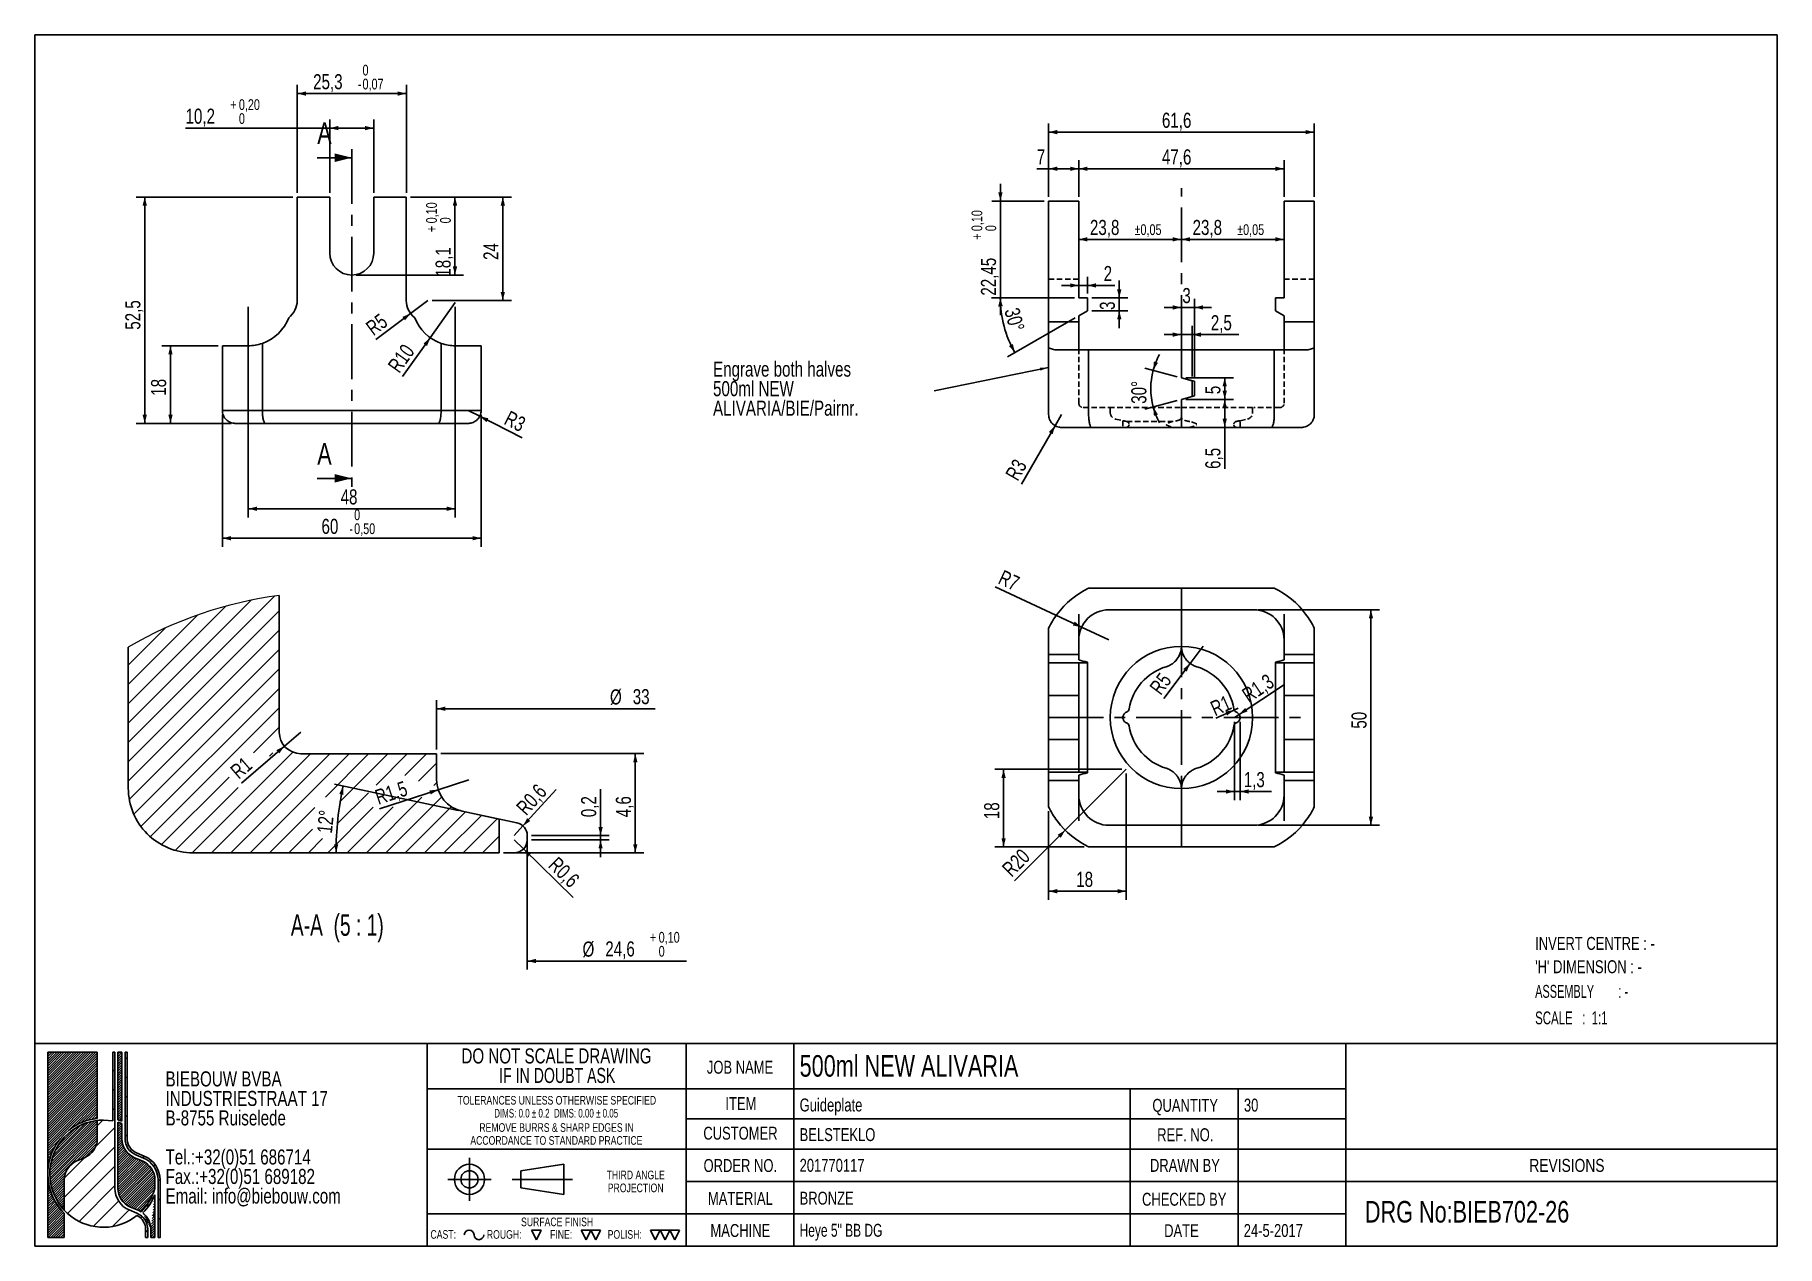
# Model space of a CAD drawing. Header units: millimetres. Extents: x 8 to 412, y 8 to 289.
import ezdxf

# ---------------------------------------------------------------- set-up
doc = ezdxf.new("R2010")
doc.units = ezdxf.units.MM
doc.linetypes.add('CENTERX2', pattern=[20.32, 12.7, -2.54, 2.54, -2.54])
doc.linetypes.add('HIDDEN', pattern=[1.905, 1.27, -0.635])
for name, color, linetype in [('CENTERLINE', 4, 'CENTERX2'), ('DETAIL', 3, 'Continuous'), ('DIMENSIONS', 2, 'Continuous'), ('HATCH', 3, 'Continuous'), ('HIDDEN', 3, 'HIDDEN'), ('TEXT', 2, 'Continuous')]:
    doc.layers.add(name, color=color, linetype=linetype)
doc.layers.add('OUTLINE', color=7, linetype='Continuous', lineweight=25)
doc.styles.add('SLDTEXTSTYLE0', font='TXT', dxfattribs={"width": 0.75})
doc.styles.add('SLDTEXTSTYLE1', font='TXT', dxfattribs={"width": 0.691176})
doc.styles.add('SLDTEXTSTYLE2', font='TXT', dxfattribs={"width": 0.7})
doc.styles.add('SLDTEXTSTYLE3', font='TXT', dxfattribs={"width": 0.797872})
doc.styles.add('SLDTEXTSTYLE4', font='TXT', dxfattribs={"width": 0.692308})
doc.styles.add('SLDTEXTSTYLE5', font='TXT', dxfattribs={"width": 0.660714})
doc.styles.add('SLDTEXTSTYLE6', font='TXT', dxfattribs={"width": 0.631579})
doc.styles.add('SLDTEXTSTYLE7', font='TXT', dxfattribs={"width": 0.666667})
doc.dimstyles.new('SLDDIMSTYLE0', dxfattribs={"dimtxt": 3.5, "dimasz": 2, "dimexe": 0, "dimexo": 0.0625, "dimgap": 0.875, "dimtad": 1, "dimrnd": 1e-09, "dimzin": 12, "dimdsep": 46, "dimtxsty": 'SLDTEXTSTYLE0', "dimsah": 1, "dimcen": 0, "dimadec": 0, "dimazin": 3, "dimtfac": 1, "dimtofl": 0, "dimtmove": 0, "dimatfit": 3, "dimfxl": 0, "dimfrac": 2, "dimtolj": 1, "dimtzin": 12, "dimarcsym": 0})
doc.dimstyles.new('SLDDIMSTYLE1', dxfattribs={"dimtxt": 3.5, "dimasz": 2, "dimexe": 0, "dimexo": 0.0625, "dimgap": 0.875, "dimtad": 1, "dimrnd": 1e-09, "dimzin": 12, "dimdsep": 46, "dimtxsty": 'SLDTEXTSTYLE0', "dimsah": 1, "dimcen": 0.09, "dimadec": 0, "dimazin": 3, "dimtfac": 1, "dimtofl": 0, "dimtmove": 0, "dimatfit": 3, "dimfxl": 0, "dimfrac": 2, "dimtolj": 1, "dimtzin": 12, "dimarcsym": 0})
doc.dimstyles.new('SLDDIMSTYLE10', dxfattribs={"dimtxt": 0.18, "dimasz": 2, "dimexe": 0, "dimexo": 0.0625, "dimgap": 0, "dimtad": 0, "dimtih": 1, "dimtoh": 1, "dimdec": 0, "dimrnd": 1e-09, "dimzin": 0, "dimdsep": 46, "dimtxsty": 'Standard', "dimsah": 1, "dimcen": 0.09, "dimadec": 0, "dimazin": 0, "dimtfac": 2, "dimtdec": 0, "dimtofl": 0, "dimtmove": 0, "dimatfit": 3, "dimfxl": 0, "dimfrac": 2, "dimtolj": 1, "dimtzin": 0, "dimarcsym": 0})
doc.dimstyles.new('SLDDIMSTYLE11', dxfattribs={"dimtxt": 3.5, "dimasz": 2, "dimexe": 0, "dimexo": 0.0625, "dimgap": 0.875, "dimtad": 1, "dimlfac": 0.2, "dimrnd": 1e-09, "dimzin": 12, "dimdsep": 46, "dimtxsty": 'SLDTEXTSTYLE0', "dimsah": 1, "dimcen": 0.09, "dimse2": 1, "dimsd2": 1, "dimadec": 0, "dimazin": 3, "dimtfac": 1, "dimtofl": 0, "dimtmove": 0, "dimatfit": 3, "dimfxl": 0, "dimfrac": 2, "dimtolj": 1, "dimtzin": 12, "dimarcsym": 0})
doc.dimstyles.new('SLDDIMSTYLE12', dxfattribs={"dimtxt": 3.5, "dimasz": 2, "dimexe": 0, "dimexo": 0.0625, "dimgap": 0.875, "dimtad": 1, "dimlfac": 0.2, "dimrnd": 1e-09, "dimdsep": 46, "dimtxsty": 'SLDTEXTSTYLE0', "dimsah": 1, "dimcen": 0, "dimadec": 0, "dimazin": 2, "dimtfac": 1, "dimtofl": 0, "dimtmove": 0, "dimatfit": 3, "dimfxl": 0, "dimfrac": 2, "dimtolj": 1, "dimtzin": 12, "dimarcsym": 0})
doc.dimstyles.new('SLDDIMSTYLE13', dxfattribs={"dimtxt": 3.5, "dimasz": 2, "dimexe": 0, "dimexo": 0.0625, "dimgap": 0.875, "dimtad": 1, "dimlfac": 0.2, "dimrnd": 1e-09, "dimzin": 12, "dimdsep": 46, "dimtxsty": 'SLDTEXTSTYLE0', "dimsah": 1, "dimcen": 0, "dimadec": 0, "dimazin": 3, "dimtfac": 1, "dimtofl": 0, "dimtmove": 0, "dimatfit": 3, "dimfxl": 0, "dimfrac": 2, "dimtolj": 1, "dimtzin": 12, "dimarcsym": 0})
doc.dimstyles.new('SLDDIMSTYLE14', dxfattribs={"dimtxt": 3.5, "dimasz": 2, "dimexe": 0, "dimexo": 0.0625, "dimgap": 0.875, "dimtad": 1, "dimdec": 4, "dimlfac": 0.2, "dimzin": 12, "dimdsep": 46, "dimtxsty": 'SLDTEXTSTYLE0', "dimsah": 1, "dimcen": 0.09, "dimazin": 3, "dimtfac": 1, "dimtofl": 0, "dimtmove": 0, "dimatfit": 3, "dimfxl": 0, "dimfrac": 2, "dimtolj": 1, "dimtzin": 12, "dimarcsym": 0})
doc.dimstyles.new('SLDDIMSTYLE15', dxfattribs={"dimtxt": 3.5, "dimasz": 2, "dimexe": 0, "dimexo": 0.0625, "dimgap": 0.875, "dimtad": 1, "dimlfac": 0.2, "dimrnd": 1e-09, "dimdsep": 46, "dimtxsty": 'SLDTEXTSTYLE0', "dimsah": 1, "dimcen": 0.09, "dimadec": 0, "dimazin": 2, "dimtfac": 1, "dimtmove": 0, "dimatfit": 0, "dimfxl": 0, "dimfrac": 2, "dimtolj": 1, "dimtzin": 12, "dimarcsym": 0})
doc.dimstyles.new('SLDDIMSTYLE16', dxfattribs={"dimtxt": 3.5, "dimasz": 2, "dimexe": 0, "dimexo": 0.0625, "dimgap": 0.875, "dimtad": 1, "dimlfac": 0.2, "dimrnd": 1e-09, "dimzin": 12, "dimdsep": 46, "dimtxsty": 'SLDTEXTSTYLE0', "dimsah": 1, "dimcen": 0.09, "dimse2": 1, "dimsd2": 1, "dimadec": 0, "dimazin": 3, "dimtol": 1, "dimtp": 0.1, "dimtfac": 1, "dimtofl": 0, "dimtmove": 0, "dimatfit": 3, "dimfxl": 0, "dimfrac": 2, "dimtolj": 1, "dimarcsym": 0})
doc.dimstyles.new('SLDDIMSTYLE17', dxfattribs={"dimtxt": 3.5, "dimasz": 2, "dimexe": 0, "dimexo": 0.0625, "dimgap": 0.875, "dimtad": 1, "dimlfac": 0.2, "dimrnd": 1e-09, "dimzin": 12, "dimdsep": 46, "dimtxsty": 'SLDTEXTSTYLE0', "dimsah": 1, "dimcen": 0, "dimadec": 0, "dimazin": 3, "dimtfac": 1, "dimtofl": 0, "dimtmove": 0, "dimatfit": 3, "dimfxl": 0, "dimfrac": 2, "dimtolj": 1, "dimtzin": 12, "dimarcsym": 0})
doc.dimstyles.new('SLDDIMSTYLE18', dxfattribs={"dimtxt": 3.5, "dimasz": 2, "dimexe": 0, "dimexo": 0.0625, "dimgap": 0.875, "dimtad": 1, "dimlfac": 0.2, "dimrnd": 1e-09, "dimzin": 12, "dimdsep": 46, "dimtxsty": 'SLDTEXTSTYLE0', "dimsah": 1, "dimcen": 0.09, "dimadec": 0, "dimazin": 3, "dimtfac": 1, "dimtofl": 0, "dimtmove": 0, "dimatfit": 3, "dimfxl": 0, "dimfrac": 2, "dimtolj": 1, "dimtzin": 12, "dimarcsym": 0})
doc.dimstyles.new('SLDDIMSTYLE2', dxfattribs={"dimtxt": 3.5, "dimasz": 2, "dimexe": 0, "dimexo": 0.0625, "dimgap": 0.875, "dimtad": 1, "dimrnd": 1e-09, "dimzin": 12, "dimdsep": 46, "dimtxsty": 'SLDTEXTSTYLE0', "dimsah": 1, "dimcen": 0.09, "dimadec": 0, "dimazin": 3, "dimtfac": 1, "dimtmove": 0, "dimatfit": 0, "dimfxl": 0, "dimfrac": 2, "dimtolj": 1, "dimtzin": 12, "dimarcsym": 0})
doc.dimstyles.new('SLDDIMSTYLE3', dxfattribs={"dimtxt": 3.5, "dimasz": 2, "dimexe": 0, "dimexo": 0.0625, "dimgap": 0.875, "dimtad": 1, "dimrnd": 1e-09, "dimzin": 12, "dimdsep": 46, "dimtxsty": 'SLDTEXTSTYLE0', "dimsah": 1, "dimcen": 0.09, "dimadec": 0, "dimazin": 3, "dimtol": 1, "dimtp": 0.2, "dimtfac": 1, "dimtofl": 0, "dimtmove": 0, "dimatfit": 3, "dimfxl": 0, "dimfrac": 2, "dimtolj": 1, "dimarcsym": 0})
doc.dimstyles.new('SLDDIMSTYLE4', dxfattribs={"dimtxt": 3.5, "dimasz": 2, "dimexe": 0, "dimexo": 0.0625, "dimgap": 0.875, "dimtad": 1, "dimrnd": 1e-09, "dimzin": 12, "dimdsep": 46, "dimtxsty": 'SLDTEXTSTYLE0', "dimsah": 1, "dimcen": 0.09, "dimadec": 0, "dimazin": 3, "dimtol": 1, "dimtm": 0.07, "dimtfac": 1, "dimtofl": 0, "dimtmove": 0, "dimatfit": 3, "dimfxl": 0, "dimfrac": 2, "dimtolj": 1, "dimarcsym": 0})
doc.dimstyles.new('SLDDIMSTYLE5', dxfattribs={"dimtxt": 3.5, "dimasz": 2, "dimexe": 0, "dimexo": 0.0625, "dimgap": 0.875, "dimtad": 1, "dimrnd": 1e-09, "dimzin": 12, "dimdsep": 46, "dimtxsty": 'SLDTEXTSTYLE0', "dimsah": 1, "dimcen": 0.09, "dimadec": 0, "dimazin": 3, "dimtol": 1, "dimtp": 0.1, "dimtfac": 1, "dimtofl": 0, "dimtmove": 0, "dimatfit": 3, "dimfxl": 0, "dimfrac": 2, "dimtolj": 1, "dimarcsym": 0})
doc.dimstyles.new('SLDDIMSTYLE6', dxfattribs={"dimtxt": 3.5, "dimasz": 2, "dimexe": 0, "dimexo": 0.0625, "dimgap": 0.875, "dimtad": 1, "dimrnd": 1e-09, "dimzin": 12, "dimdsep": 46, "dimtxsty": 'SLDTEXTSTYLE0', "dimsah": 1, "dimcen": 0.09, "dimadec": 0, "dimazin": 3, "dimtol": 1, "dimtm": 0.5, "dimtfac": 1, "dimtofl": 0, "dimtmove": 0, "dimatfit": 3, "dimfxl": 0, "dimfrac": 2, "dimtolj": 1, "dimarcsym": 0})
doc.dimstyles.new('SLDDIMSTYLE7', dxfattribs={"dimtxt": 3.5, "dimasz": 2, "dimexe": 0, "dimexo": 0.0625, "dimgap": 0.875, "dimtad": 1, "dimrnd": 1e-09, "dimzin": 12, "dimdsep": 46, "dimtxsty": 'SLDTEXTSTYLE0', "dimsah": 1, "dimcen": 0.09, "dimadec": 0, "dimazin": 3, "dimtol": 1, "dimtp": 0.05, "dimtm": 0.05, "dimtfac": 1, "dimtofl": 0, "dimtmove": 0, "dimatfit": 3, "dimfxl": 0, "dimfrac": 2, "dimtolj": 1, "dimarcsym": 0})
doc.dimstyles.new('SLDDIMSTYLE8', dxfattribs={"dimtxt": 3.5, "dimasz": 2, "dimexe": 0, "dimexo": 0.0625, "dimgap": 0.875, "dimtad": 1, "dimdec": 4, "dimzin": 12, "dimdsep": 46, "dimtxsty": 'SLDTEXTSTYLE0', "dimsah": 1, "dimcen": 0.09, "dimazin": 3, "dimtfac": 1, "dimtofl": 0, "dimtmove": 0, "dimatfit": 3, "dimfxl": 0, "dimfrac": 2, "dimtolj": 1, "dimtzin": 12, "dimarcsym": 0})
doc.dimstyles.new('SLDDIMSTYLE9', dxfattribs={"dimtxt": 3.5, "dimasz": 2, "dimexe": 0, "dimexo": 0.0625, "dimgap": 0.875, "dimtad": 1, "dimrnd": 1e-09, "dimzin": 12, "dimdsep": 46, "dimtxsty": 'SLDTEXTSTYLE0', "dimsah": 1, "dimcen": 0.09, "dimadec": 0, "dimazin": 3, "dimtol": 1, "dimtp": 0.1, "dimtfac": 1, "dimtmove": 0, "dimatfit": 0, "dimfxl": 0, "dimfrac": 2, "dimtolj": 1, "dimarcsym": 0})

msp = doc.modelspace()

# ---------------------------------------------------------------- texts
at = {"layer": 'CENTERLINE', "char_height": 5, "attachment_point": 1, "style": 'SLDTEXTSTYLE0'}
for insert in [(73.48728, 268.66404), (73.48728, 194.28937)]:
    msp.add_mtext('A', dxfattribs=dict(at, insert=insert))
at = {"layer": 'TEXT'}
for s, insert, char_height, attachment_point, style in [('A-A  (5 : 1)', (78.13094, 84.99034), 5, 2, 'SLDTEXTSTYLE7'), ('INVERT CENTRE : -', (355.88583, 79.73474), 3, 1, 'SLDTEXTSTYLE0'), ("'H' DIMENSION : -", (355.88583, 74.32381), 3, 1, 'SLDTEXTSTYLE0'), ('ASSEMBLY        : -', (355.88583, 68.60543), 3, 1, 'SLDTEXTSTYLE6'), ('SCALE   :  1:1', (355.88583, 62.45853), 3, 1, 'SLDTEXTSTYLE5'), ('500ml NEW ALIVARIA', (185.33565, 52.31634), 5, 1, 'SLDTEXTSTYLE0'), ('JOB NAME', (171.51943, 51.01097), 3, 2, 'SLDTEXTSTYLE0'), ('ITEM', (171.71839, 42.58459), 3, 2, 'SLDTEXTSTYLE0'), ('Guideplate', (185.33565, 42.25126), 3, 1, 'SLDTEXTSTYLE0'), ('QUANTITY', (274.73922, 42.16498), 3, 2, 'SLDTEXTSTYLE0'), ('30', (288.35518, 42.22289), 3, 1, 'SLDTEXTSTYLE0'), ('CUSTOMER', (171.61526, 35.70858), 3, 2, 'SLDTEXTSTYLE0'), ('BELSTEKLO', (185.33565, 35.37524), 3, 1, 'SLDTEXTSTYLE0'), ('REF. NO.', (274.75477, 35.3534), 3, 2, 'SLDTEXTSTYLE0'), ('201770117', (185.32857, 28.25372), 3, 1, 'SLDTEXTSTYLE0'), ('REVISIONS', (363.25388, 28.24386), 3, 2, 'SLDTEXTSTYLE3'), ('ORDER NO.', (171.58401, 28.20789), 3, 2, 'SLDTEXTSTYLE0'), ('DRAWN BY', (274.67352, 28.24386), 3, 2, 'SLDTEXTSTYLE0'), ('MATERIAL', (171.59131, 20.58667), 3, 2, 'SLDTEXTSTYLE0'), ('BRONZE', (185.32857, 20.63251), 3, 1, 'SLDTEXTSTYLE0'), ('CHECKED BY', (274.51608, 20.38182), 3, 2, 'SLDTEXTSTYLE0'), ('DRG No:BIEB702-26', (316.41236, 18.48179), 5, 1, 'SLDTEXTSTYLE0'), ('SURFACE FINISH', (129.10103, 14.63617), 2, 2, 'SLDTEXTSTYLE0'), ('MACHINE', (171.58922, 13.13696), 3, 2, 'SLDTEXTSTYLE0'), ('Heye 5" BB DG', (185.32857, 13.18279), 3, 1, 'SLDTEXTSTYLE4'), ('DATE', (273.86978, 13.08877), 3, 2, 'SLDTEXTSTYLE0'), ('24-5-2017', (288.31932, 13.1346), 3, 1, 'SLDTEXTSTYLE0'), ('CAST:', (99.74145, 11.71938), 2, 1, 'SLDTEXTSTYLE0'), ('ROUGH:', (112.81775, 11.71938), 2, 1, 'SLDTEXTSTYLE0'), ('FINE:', (127.4722, 11.71938), 2, 1, 'SLDTEXTSTYLE0'), ('POLISH:', (140.82446, 11.71938), 2, 1, 'SLDTEXTSTYLE0')]:
    msp.add_mtext(s, dxfattribs=dict(at, insert=insert, char_height=char_height, attachment_point=attachment_point, style=style))

# ---------------------------------------------------------------- blocks, each defined once
blk = doc.blocks.new('SW_NOTE_0')
at = {"layer": 'TEXT', "color": 0, "char_height": 3.5, "attachment_point": 1, "style": 'SLDTEXTSTYLE0'}
for s, insert in [('BIEBOUW BVBA', (0, 4.5)), ('INDUSTRIESTRAAT 17', (0, -0.03)), ('B-8755 Ruiselede', (0, -4.55)), ('Tel.:+32(0)51 686714', (0, -13.61)), ('Fax.:+32(0)51 689182', (0, -18.13)), ('Email: info@biebouw.com', (0, -22.66))]:
    blk.add_mtext(s, dxfattribs=dict(at, insert=insert))
blk = doc.blocks.new('SW_NOTE_1')
at = {"layer": 'TEXT', "color": 0, "char_height": 2, "attachment_point": 2, "style": 'SLDTEXTSTYLE0'}
for s, insert in [('THIRD ANGLE', (8.34, 2.57)), ('PROJECTION', (8.33, -0.43))]:
    blk.add_mtext(s, dxfattribs=dict(at, insert=insert))
blk = doc.blocks.new('SW_NOTE_2')
at = {"layer": 'TEXT', "color": 0, "char_height": 2, "attachment_point": 2, "style": 'SLDTEXTSTYLE0'}
for s, insert in [('REMOVE BURRS & SHARP EDGES IN', (21.78, 2.57)), ('ACCORDANCE TO STANDARD PRACTICE', (21.75, -0.43))]:
    blk.add_mtext(s, dxfattribs=dict(at, insert=insert))
blk = doc.blocks.new('SW_NOTE_3')
at = {"layer": 'TEXT', "color": 0, "char_height": 2, "attachment_point": 2}
for s, insert, style in [('TOLERANCES UNLESS OTHERWISE SPECIFIED', (27.09, 2.57), 'SLDTEXTSTYLE0'), ('DIMS: 0.0 ± 0.2  DIMS: 0.00 ± 0.05', (26.93, -0.43), 'SLDTEXTSTYLE1')]:
    blk.add_mtext(s, dxfattribs=dict(at, insert=insert, style=style))
blk = doc.blocks.new('SW_NOTE_4')
at = {"layer": 'TEXT', "color": 0, "char_height": 3.5, "attachment_point": 2}
for s, insert, style in [('DO NOT SCALE DRAWING', (28.71, 4.5), 'SLDTEXTSTYLE0'), ('IF IN DOUBT ASK', (28.89, -0.03), 'SLDTEXTSTYLE2')]:
    blk.add_mtext(s, dxfattribs=dict(at, insert=insert, style=style))
blk = doc.blocks.new('_D')
at = {"layer": 'DIMENSIONS'}
for q in [(261.07, 118.63), (235.17, 92.74)]:
    blk.add_line((246.93, 104.49), q, dxfattribs=at)
blk.add_solid([(246.93, 104.49), (245.16, 103.43), (245.87, 102.72)], dxfattribs=at)
at = {"layer": 'DIMENSIONS', "insert": (231.99, 95.92), "char_height": 3.5, "attachment_point": 1, "rotation": 45, "style": 'SLDTEXTSTYLE0'}
blk.add_mtext('R20', dxfattribs=at)
blk = doc.blocks.new('_D_1')
at = {"layer": 'DIMENSIONS'}
for p, q in [((261.07, 117.63), (261.07, 88.34)), ((243.07, 108.91), (243.07, 88.34)), ((243.07, 90.34), (261.07, 90.34))]:
    blk.add_line(p, q, dxfattribs=at)
for points in [[(243.07, 90.34), (245.07, 89.84), (245.07, 90.84)], [(261.07, 90.34), (259.07, 90.84), (259.07, 89.84)]]:
    blk.add_solid(points, dxfattribs=at)
at = {"layer": 'DIMENSIONS', "insert": (249.48, 94.85), "char_height": 3.5, "attachment_point": 1, "style": 'SLDTEXTSTYLE0'}
blk.add_mtext('18', dxfattribs=at)
blk = doc.blocks.new('_D_2')
at = {"layer": 'DIMENSIONS'}
for p, q in [((260.07, 118.63), (230.63, 118.63)), ((232.63, 118.63), (232.63, 100.63)), ((251.35, 100.63), (230.63, 100.63))]:
    blk.add_line(p, q, dxfattribs=at)
for points in [[(232.63, 118.63), (232.13, 116.63), (233.13, 116.63)], [(232.63, 100.63), (233.13, 102.63), (232.13, 102.63)]]:
    blk.add_solid(points, dxfattribs=at)
at = {"layer": 'DIMENSIONS', "insert": (228.12, 107.05), "char_height": 3.5, "attachment_point": 1, "rotation": 90, "style": 'SLDTEXTSTYLE0'}
blk.add_mtext('18', dxfattribs=at)
blk = doc.blocks.new('_D_3')
at = {"layer": 'DIMENSIONS'}
for q in [(230.7, 160.92), (257.07, 148.63)]:
    blk.add_line((250.72, 151.59), q, dxfattribs=at)
blk.add_solid([(250.72, 151.59), (249.12, 152.89), (248.7, 151.98)], dxfattribs=at)
at = {"layer": 'DIMENSIONS', "insert": (232.6, 164.99), "char_height": 3.5, "attachment_point": 1, "rotation": 335.0199, "style": 'SLDTEXTSTYLE0'}
blk.add_mtext('R7', dxfattribs=at)
blk = doc.blocks.new('_D_4')
at = {"layer": 'DIMENSIONS'}
for p, q in [((291.67, 155.63), (319.81, 155.63)), ((317.81, 155.63), (317.81, 105.63)), ((291.67, 105.63), (319.81, 105.63))]:
    blk.add_line(p, q, dxfattribs=at)
for points in [[(317.81, 155.63), (317.31, 153.63), (318.31, 153.63)], [(317.81, 105.63), (318.31, 107.63), (317.31, 107.63)]]:
    blk.add_solid(points, dxfattribs=at)
at = {"layer": 'DIMENSIONS', "insert": (313.3, 128.05), "char_height": 3.5, "attachment_point": 1, "rotation": 90, "style": 'SLDTEXTSTYLE0'}
blk.add_mtext('50', dxfattribs=at)
blk = doc.blocks.new('_D_5')
at = {"layer": 'DIMENSIONS'}
for q in [(278.87, 147.19), (269.82, 135.06)]:
    blk.add_line((275.88, 143.19), q, dxfattribs=at)
blk.add_solid([(275.88, 143.19), (274.28, 141.88), (275.09, 141.28)], dxfattribs=at)
at = {"layer": 'DIMENSIONS', "insert": (266.26, 137.72), "char_height": 3.5, "attachment_point": 1, "rotation": 53.2783, "style": 'SLDTEXTSTYLE0'}
blk.add_mtext('R5', dxfattribs=at)
blk = doc.blocks.new('_D_6')
at = {"layer": 'DIMENSIONS'}
for q in [(297.73, 138.32), (286.17, 130.63)]:
    blk.add_line((287.25, 131.35), q, dxfattribs=at)
blk.add_solid([(287.25, 131.35), (289.19, 132.04), (288.64, 132.88)], dxfattribs=at)
at = {"layer": 'DIMENSIONS', "insert": (287.55, 136.84), "char_height": 3.5, "attachment_point": 1, "rotation": 33.6137, "style": 'SLDTEXTSTYLE0'}
blk.add_mtext('R1,3', dxfattribs=at)
blk = doc.blocks.new('_D_7')
at = {"layer": 'DIMENSIONS'}
for q in [(281.84, 130.48), (287, 132.78)]:
    blk.add_line((286.08, 132.37), q, dxfattribs=at)
blk.add_solid([(286.08, 132.37), (284.05, 132.02), (284.46, 131.1)], dxfattribs=at)
at = {"layer": 'DIMENSIONS', "insert": (280.23, 134.09), "char_height": 3.5, "attachment_point": 1, "rotation": 23.9856, "style": 'SLDTEXTSTYLE0'}
blk.add_mtext('R1', dxfattribs=at)
blk = doc.blocks.new('_D_8')
at = {"layer": 'DIMENSIONS'}
for p, q in [((286.17, 129.63), (286.17, 111.47)), ((287.47, 129.63), (287.47, 111.47)), ((286.17, 113.47), (282.17, 113.47)), ((286.17, 113.47), (287.47, 113.47)), ((287.47, 113.47), (294.78, 113.47))]:
    blk.add_line(p, q, dxfattribs=at)
for points in [[(286.17, 113.47), (284.17, 113.97), (284.17, 112.97)], [(287.47, 113.47), (289.47, 112.97), (289.47, 113.97)]]:
    blk.add_solid(points, dxfattribs=at)
at = {"layer": 'DIMENSIONS', "insert": (288.31, 117.98), "char_height": 3.5, "attachment_point": 1, "style": 'SLDTEXTSTYLE0'}
blk.add_mtext('1,3', dxfattribs=at)
blk = doc.blocks.new('_D_9')
at = {"layer": 'DIMENSIONS'}
for p, q in [((76.39, 267.37), (42.94, 267.37)), ((76.39, 252.37), (76.39, 269.37)), ((76.39, 267.37), (86.59, 267.37)), ((86.59, 252.37), (86.59, 269.37))]:
    blk.add_line(p, q, dxfattribs=at)
for points in [[(76.39, 267.37), (78.39, 266.87), (78.39, 267.87)], [(86.59, 267.37), (84.59, 267.87), (84.59, 266.87)]]:
    blk.add_solid(points, dxfattribs=at)
at = {"layer": 'DIMENSIONS', "attachment_point": 1, "style": 'SLDTEXTSTYLE0'}
for s, insert, char_height in [('10,2', (42.94, 271.88), 3.5), ('+', (53.29, 274.06), 2.5), ('0,20', (55.31, 274.06), 2.5), ('0', (55.31, 270.83), 2.5)]:
    blk.add_mtext(s, dxfattribs=dict(at, insert=insert, char_height=char_height))
blk = doc.blocks.new('_D_10')
at = {"layer": 'DIMENSIONS'}
for p, q in [((50.49, 216.87), (37.45, 216.87)), ((39.45, 216.87), (39.45, 198.87)), ((53.49, 198.87), (37.45, 198.87))]:
    blk.add_line(p, q, dxfattribs=at)
for points in [[(39.45, 216.87), (38.95, 214.87), (39.95, 214.87)], [(39.45, 198.87), (39.95, 200.87), (38.95, 200.87)]]:
    blk.add_solid(points, dxfattribs=at)
at = {"layer": 'DIMENSIONS', "insert": (34.94, 205.28), "char_height": 3.5, "attachment_point": 1, "rotation": 90, "style": 'SLDTEXTSTYLE0'}
blk.add_mtext('18', dxfattribs=at)
blk = doc.blocks.new('_D_11')
at = {"layer": 'DIMENSIONS'}
for p, q in [((67.84, 251.37), (31.48, 251.37)), ((33.48, 251.37), (33.48, 198.87)), ((53.49, 198.87), (31.48, 198.87))]:
    blk.add_line(p, q, dxfattribs=at)
for points in [[(33.48, 251.37), (32.98, 249.37), (33.98, 249.37)], [(33.48, 198.87), (33.98, 200.87), (32.98, 200.87)]]:
    blk.add_solid(points, dxfattribs=at)
at = {"layer": 'DIMENSIONS', "insert": (28.97, 220.59), "char_height": 3.5, "attachment_point": 1, "rotation": 90, "style": 'SLDTEXTSTYLE0'}
blk.add_mtext('52,5', dxfattribs=at)
blk = doc.blocks.new('_D_12')
at = {"layer": 'DIMENSIONS'}
for p, q in [((68.84, 252.37), (68.84, 277.37)), ((68.84, 275.37), (94.14, 275.37)), ((94.14, 252.37), (94.14, 277.37))]:
    blk.add_line(p, q, dxfattribs=at)
for points in [[(68.84, 275.37), (70.84, 274.87), (70.84, 275.87)], [(94.14, 275.37), (92.14, 275.87), (92.14, 274.87)]]:
    blk.add_solid(points, dxfattribs=at)
at = {"layer": 'DIMENSIONS', "attachment_point": 1, "style": 'SLDTEXTSTYLE0'}
for s, insert, char_height in [('25,3', (72.53, 279.88), 3.5), ('0', (83.98, 282.06), 2.5), ('0,07', (83.98, 278.83), 2.5), ('-', (82.87, 278.83), 2.5)]:
    blk.add_mtext(s, dxfattribs=dict(at, insert=insert, char_height=char_height))
blk = doc.blocks.new('_D_13')
at = {"layer": 'DIMENSIONS'}
for p, q in [((95.14, 251.37), (107.42, 251.37)), ((105.42, 251.37), (105.42, 233.27)), ((82.49, 233.27), (107.42, 233.27))]:
    blk.add_line(p, q, dxfattribs=at)
for points in [[(105.42, 251.37), (104.92, 249.37), (105.92, 249.37)], [(105.42, 233.27), (105.92, 235.27), (104.92, 235.27)]]:
    blk.add_solid(points, dxfattribs=at)
at = {"layer": 'DIMENSIONS', "attachment_point": 1, "rotation": 90, "style": 'SLDTEXTSTYLE0'}
for s, insert, char_height in [('0,10', (98.73, 245.27), 2.5), ('0', (101.96, 245.27), 2.5), ('+', (98.73, 243.25), 2.5), ('18,1', (100.91, 232.9), 3.5)]:
    blk.add_mtext(s, dxfattribs=dict(at, insert=insert, char_height=char_height))
blk = doc.blocks.new('_D_14')
at = {"layer": 'DIMENSIONS'}
for p, q in [((95.14, 251.37), (118.51, 251.37)), ((116.51, 251.37), (116.51, 227.37)), ((100.14, 227.37), (118.51, 227.37))]:
    blk.add_line(p, q, dxfattribs=at)
for points in [[(116.51, 251.37), (116.01, 249.37), (117.01, 249.37)], [(116.51, 227.37), (117.01, 229.37), (116.01, 229.37)]]:
    blk.add_solid(points, dxfattribs=at)
at = {"layer": 'DIMENSIONS', "insert": (112, 236.78), "char_height": 3.5, "attachment_point": 1, "rotation": 90, "style": 'SLDTEXTSTYLE0'}
blk.add_mtext('24', dxfattribs=at)
blk = doc.blocks.new('_D_15')
at = {"layer": 'DIMENSIONS'}
for q in [(99.14, 227.37), (87.08, 218.31)]:
    blk.add_line((95.14, 224.37), q, dxfattribs=at)
blk.add_solid([(95.14, 224.37), (93.24, 223.56), (93.84, 222.76)], dxfattribs=at)
at = {"layer": 'DIMENSIONS', "insert": (84.41, 221.86), "char_height": 3.5, "attachment_point": 1, "rotation": 36.9229, "style": 'SLDTEXTSTYLE0'}
blk.add_mtext('R5', dxfattribs=at)
blk = doc.blocks.new('_D_16')
at = {"layer": 'DIMENSIONS'}
for p, q in [((57.49, 225.87), (57.49, 177.06)), ((105.49, 225.87), (105.49, 177.06)), ((57.49, 179.06), (105.49, 179.06))]:
    blk.add_line(p, q, dxfattribs=at)
for points in [[(57.49, 179.06), (59.49, 178.56), (59.49, 179.56)], [(105.49, 179.06), (103.49, 179.56), (103.49, 178.56)]]:
    blk.add_solid(points, dxfattribs=at)
at = {"layer": 'DIMENSIONS', "insert": (78.9, 183.57), "char_height": 3.5, "attachment_point": 1, "style": 'SLDTEXTSTYLE0'}
blk.add_mtext('48', dxfattribs=at)
blk = doc.blocks.new('_D_17')
at = {"layer": 'DIMENSIONS'}
for p, q in [((51.49, 200.87), (51.49, 170.22)), ((111.49, 200.87), (111.49, 170.22)), ((51.49, 172.22), (111.49, 172.22))]:
    blk.add_line(p, q, dxfattribs=at)
for points in [[(51.49, 172.22), (53.49, 171.72), (53.49, 172.72)], [(111.49, 172.22), (109.49, 172.72), (109.49, 171.72)]]:
    blk.add_solid(points, dxfattribs=at)
at = {"layer": 'DIMENSIONS', "attachment_point": 1, "style": 'SLDTEXTSTYLE0'}
for s, insert, char_height in [('0', (82.04, 178.91), 2.5), ('60', (74.47, 176.73), 3.5), ('-', (80.93, 175.68), 2.5), ('0,50', (82.04, 175.68), 2.5)]:
    blk.add_mtext(s, dxfattribs=dict(at, insert=insert, char_height=char_height))
blk = doc.blocks.new('_D_18')
at = {"layer": 'DIMENSIONS'}
for q in [(105.49, 226.87), (93.28, 209.74)]:
    blk.add_line((99.68, 218.73), q, dxfattribs=at)
blk.add_solid([(99.68, 218.73), (98.12, 217.39), (98.93, 216.81)], dxfattribs=at)
at = {"layer": 'DIMENSIONS', "insert": (89.64, 212.34), "char_height": 3.5, "attachment_point": 1, "rotation": 54.5211, "style": 'SLDTEXTSTYLE0'}
blk.add_mtext('R10', dxfattribs=at)
blk = doc.blocks.new('_D_19')
at = {"layer": 'DIMENSIONS'}
for q in [(108.49, 201.87), (120.97, 195.53)]:
    blk.add_line((111.16, 200.51), q, dxfattribs=at)
blk.add_solid([(111.16, 200.51), (112.72, 199.16), (113.17, 200.05)], dxfattribs=at)
at = {"layer": 'DIMENSIONS', "insert": (118.14, 201.94), "char_height": 3.5, "attachment_point": 1, "rotation": 333.0841, "style": 'SLDTEXTSTYLE0'}
blk.add_mtext('R3', dxfattribs=at)
blk = doc.blocks.new('_D_20')
at = {"layer": 'DIMENSIONS'}
blk.add_line((250.07, 241.56), (273.87, 241.56), dxfattribs=at)
for points in [[(250.07, 241.56), (252.07, 241.06), (252.07, 242.06)], [(273.87, 241.56), (271.87, 242.06), (271.87, 241.06)]]:
    blk.add_solid(points, dxfattribs=at)
at = {"layer": 'DIMENSIONS', "attachment_point": 1, "style": 'SLDTEXTSTYLE0'}
for s, insert, char_height in [('23,8', (252.65, 246.07), 3.5), ('±0,05', (262.99, 245.06), 2.5)]:
    blk.add_mtext(s, dxfattribs=dict(at, insert=insert, char_height=char_height))
blk = doc.blocks.new('_D_21')
at = {"layer": 'DIMENSIONS'}
blk.add_line((273.87, 241.56), (297.67, 241.56), dxfattribs=at)
for points in [[(273.87, 241.56), (275.87, 241.06), (275.87, 242.06)], [(297.67, 241.56), (295.67, 242.06), (295.67, 241.06)]]:
    blk.add_solid(points, dxfattribs=at)
at = {"layer": 'DIMENSIONS', "attachment_point": 1, "style": 'SLDTEXTSTYLE0'}
for s, insert, char_height in [('23,8', (276.45, 246.07), 3.5), ('±0,05', (286.79, 245.06), 2.5)]:
    blk.add_mtext(s, dxfattribs=dict(at, insert=insert, char_height=char_height))
blk = doc.blocks.new('_D_22')
at = {"layer": 'DIMENSIONS'}
for p, q in [((243.07, 251.43), (243.07, 259.93)), ((250.07, 251.43), (250.07, 259.93)), ((243.07, 257.93), (240.32, 257.93)), ((250.07, 257.93), (243.07, 257.93))]:
    blk.add_line(p, q, dxfattribs=at)
for points in [[(243.07, 257.93), (245.07, 257.43), (245.07, 258.43)], [(250.07, 257.93), (248.07, 258.43), (248.07, 257.43)]]:
    blk.add_solid(points, dxfattribs=at)
at = {"layer": 'DIMENSIONS', "insert": (240.32, 262.44), "char_height": 3.5, "attachment_point": 1, "style": 'SLDTEXTSTYLE0'}
blk.add_mtext('7', dxfattribs=at)
blk = doc.blocks.new('_D_23')
at = {"layer": 'DIMENSIONS'}
for p, q in [((250.07, 251.43), (250.07, 259.93)), ((297.67, 251.43), (297.67, 259.93)), ((250.07, 257.93), (297.67, 257.93))]:
    blk.add_line(p, q, dxfattribs=at)
for points in [[(250.07, 257.93), (252.07, 257.43), (252.07, 258.43)], [(297.67, 257.93), (295.67, 258.43), (295.67, 257.43)]]:
    blk.add_solid(points, dxfattribs=at)
at = {"layer": 'DIMENSIONS', "insert": (269.34, 262.44), "char_height": 3.5, "attachment_point": 1, "style": 'SLDTEXTSTYLE0'}
blk.add_mtext('47,6', dxfattribs=at)
blk = doc.blocks.new('_D_24')
at = {"layer": 'DIMENSIONS'}
for q in [(236.76, 184.8), (246.07, 200.93)]:
    blk.add_line((244.57, 198.33), q, dxfattribs=at)
blk.add_solid([(244.57, 198.33), (243.14, 196.85), (244, 196.35)], dxfattribs=at)
at = {"layer": 'DIMENSIONS', "insert": (232.88, 187.03), "char_height": 3.5, "attachment_point": 1, "rotation": 60, "style": 'SLDTEXTSTYLE0'}
blk.add_mtext('R3', dxfattribs=at)
blk = doc.blocks.new('_D_25')
at = {"layer": 'DIMENSIONS'}
for p, q in [((274.87, 209.43), (285.91, 209.43)), ((283.91, 209.43), (283.91, 204.43)), ((274.87, 204.43), (285.91, 204.43))]:
    blk.add_line(p, q, dxfattribs=at)
for points in [[(283.91, 209.43), (283.41, 207.43), (284.41, 207.43)], [(283.91, 204.43), (284.41, 206.43), (283.41, 206.43)]]:
    blk.add_solid(points, dxfattribs=at)
at = {"layer": 'DIMENSIONS', "insert": (279.4, 205.64), "char_height": 3.5, "attachment_point": 1, "rotation": 90, "style": 'SLDTEXTSTYLE0'}
blk.add_mtext('5', dxfattribs=at)
blk = doc.blocks.new('_D_26')
at = {"layer": 'DIMENSIONS'}
for p, q in [((274.87, 204.43), (285.91, 204.43)), ((283.91, 204.43), (283.91, 197.93)), ((274.87, 197.93), (285.91, 197.93)), ((283.91, 197.93), (283.91, 188.3))]:
    blk.add_line(p, q, dxfattribs=at)
for points in [[(283.91, 204.43), (283.41, 202.43), (284.41, 202.43)], [(283.91, 197.93), (284.41, 199.93), (283.41, 199.93)]]:
    blk.add_solid(points, dxfattribs=at)
at = {"layer": 'DIMENSIONS', "insert": (279.4, 188.3), "char_height": 3.5, "attachment_point": 1, "rotation": 90, "style": 'SLDTEXTSTYLE0'}
blk.add_mtext('6,5', dxfattribs=at)
blk = doc.blocks.new('_D_27')
at = {"layer": 'DIMENSIONS'}
for p, q in [((272.9, 209.69), (265.38, 211.7)), ((272.9, 204.17), (265.38, 202.15))]:
    blk.add_line(p, q, dxfattribs=at)
for start, end in [(151.156, 165), (165, 195), (195, 208.844)]:
    blk.add_arc((283.2, 206.93), 16.44, start, end, dxfattribs=at)
for points in [[(267.32, 211.18), (268.42, 212.92), (267.48, 213.24)], [(267.32, 202.67), (267.48, 200.62), (268.42, 200.93)]]:
    blk.add_solid(points, dxfattribs=at)
at = {"layer": 'DIMENSIONS', "insert": (262.24, 203.41), "char_height": 3.5, "attachment_point": 1, "rotation": 90, "style": 'SLDTEXTSTYLE0'}
blk.add_mtext('30°', dxfattribs=at)
blk = doc.blocks.new('_D_28')
at = {"layer": 'DIMENSIONS'}
for p, q in [((273.87, 219.46), (269.87, 219.46)), ((273.87, 216.93), (273.87, 221.46)), ((273.87, 219.46), (276.37, 219.46)), ((276.37, 209.76), (276.37, 221.46)), ((276.37, 219.46), (287.14, 219.46))]:
    blk.add_line(p, q, dxfattribs=at)
for points in [[(273.87, 219.46), (271.87, 219.96), (271.87, 218.96)], [(276.37, 219.46), (278.37, 218.96), (278.37, 219.96)]]:
    blk.add_solid(points, dxfattribs=at)
at = {"layer": 'DIMENSIONS', "insert": (280.68, 223.97), "char_height": 3.5, "attachment_point": 1, "style": 'SLDTEXTSTYLE0'}
blk.add_mtext('2,5', dxfattribs=at)
blk = doc.blocks.new('_D_29')
at = {"layer": 'DIMENSIONS'}
for p, q in [((273.87, 216.93), (273.87, 227.76)), ((276.87, 209.62), (276.87, 227.76)), ((273.87, 225.76), (269.87, 225.76)), ((273.87, 225.76), (276.87, 225.76)), ((276.87, 225.76), (280.87, 225.76))]:
    blk.add_line(p, q, dxfattribs=at)
for points in [[(273.87, 225.76), (271.87, 226.26), (271.87, 225.26)], [(276.87, 225.76), (278.87, 225.26), (278.87, 226.26)]]:
    blk.add_solid(points, dxfattribs=at)
at = {"layer": 'DIMENSIONS', "insert": (274.08, 230.27), "char_height": 3.5, "attachment_point": 1, "style": 'SLDTEXTSTYLE0'}
blk.add_mtext('3', dxfattribs=at)
blk = doc.blocks.new('_D_30')
at = {"layer": 'DIMENSIONS'}
for p, q in [((250.07, 230.87), (246.07, 230.87)), ((250.07, 230.87), (252.07, 230.87)), ((252.07, 228.98), (252.07, 232.87)), ((252.07, 230.87), (258.43, 230.87))]:
    blk.add_line(p, q, dxfattribs=at)
for points in [[(250.07, 230.87), (248.07, 231.37), (248.07, 230.37)], [(252.07, 230.87), (254.07, 230.37), (254.07, 231.37)]]:
    blk.add_solid(points, dxfattribs=at)
at = {"layer": 'DIMENSIONS', "insert": (255.84, 235.38), "char_height": 3.5, "attachment_point": 1, "style": 'SLDTEXTSTYLE0'}
blk.add_mtext('2', dxfattribs=at)
blk = doc.blocks.new('_D_31')
at = {"layer": 'DIMENSIONS'}
for p, q in [((259.45, 227.98), (259.45, 231.98)), ((253.07, 227.98), (261.45, 227.98)), ((259.45, 227.98), (259.45, 224.98)), ((253.07, 224.98), (261.45, 224.98)), ((259.45, 224.98), (259.45, 220.98))]:
    blk.add_line(p, q, dxfattribs=at)
for points in [[(259.45, 227.98), (259.95, 229.98), (258.95, 229.98)], [(259.45, 224.98), (258.95, 222.98), (259.95, 222.98)]]:
    blk.add_solid(points, dxfattribs=at)
at = {"layer": 'DIMENSIONS', "insert": (254.94, 225.19), "char_height": 3.5, "attachment_point": 1, "rotation": 90, "style": 'SLDTEXTSTYLE0'}
blk.add_mtext('3', dxfattribs=at)
blk = doc.blocks.new('_D_32')
at = {"layer": 'DIMENSIONS'}
for p, q in [((249.07, 227.98), (229.86, 227.98)), ((249.2, 223.32), (233.53, 214.28))]:
    blk.add_line(p, q, dxfattribs=at)
blk.add_arc((257.27, 227.98), 25.41, 180, 210, dxfattribs=at)
for points in [[(231.86, 227.98), (231.44, 225.96), (232.44, 226)], [(235.26, 215.28), (234.78, 217.28), (233.89, 216.81)]]:
    blk.add_solid(points, dxfattribs=at)
at = {"layer": 'DIMENSIONS', "insert": (236.17, 225.97), "char_height": 3.5, "attachment_point": 1, "rotation": 285, "style": 'SLDTEXTSTYLE0'}
blk.add_mtext('30°', dxfattribs=at)
blk = doc.blocks.new('_D_33')
at = {"layer": 'DIMENSIONS'}
for p, q in [((231.89, 250.43), (231.89, 254.43)), ((242.07, 250.43), (229.89, 250.43)), ((231.89, 227.98), (231.89, 250.43)), ((249.07, 227.98), (229.89, 227.98)), ((231.89, 227.98), (231.89, 223.98))]:
    blk.add_line(p, q, dxfattribs=at)
for points in [[(231.89, 250.43), (232.39, 252.43), (231.39, 252.43)], [(231.89, 227.98), (231.39, 225.98), (232.39, 225.98)]]:
    blk.add_solid(points, dxfattribs=at)
at = {"layer": 'DIMENSIONS', "attachment_point": 1, "rotation": 90, "style": 'SLDTEXTSTYLE0'}
for s, insert, char_height in [('0,10', (225.19, 243.45), 2.5), ('+', (225.19, 241.43), 2.5), ('0', (228.42, 243.45), 2.5), ('22,45', (227.37, 228.5), 3.5)]:
    blk.add_mtext(s, dxfattribs=dict(at, insert=insert, char_height=char_height))
blk = doc.blocks.new('_D_34')
at = {"layer": 'DIMENSIONS'}
for p, q in [((243.07, 251.43), (243.07, 268.43)), ((304.67, 251.43), (304.67, 268.43)), ((243.07, 266.43), (304.67, 266.43))]:
    blk.add_line(p, q, dxfattribs=at)
for points in [[(243.07, 266.43), (245.07, 265.93), (245.07, 266.93)], [(304.67, 266.43), (302.67, 266.93), (302.67, 265.93)]]:
    blk.add_solid(points, dxfattribs=at)
at = {"layer": 'DIMENSIONS', "insert": (269.34, 270.94), "char_height": 3.5, "attachment_point": 1, "style": 'SLDTEXTSTYLE0'}
blk.add_mtext('61,6', dxfattribs=at)
blk = doc.blocks.new('SW_NOTE_5')
at = {"layer": 'TEXT', "color": 0, "char_height": 3.5, "attachment_point": 1, "style": 'SLDTEXTSTYLE0'}
for s, insert in [('Engrave both halves', (-51.26, 6.78)), ('500ml NEW', (-51.26, 2.25)), ('ALIVARIA/BIE/Pairnr.', (-51.26, -2.28))]:
    blk.add_mtext(s, dxfattribs=dict(at, insert=insert))
blk = doc.blocks.new('SW_HATCH_0')
at = {"layer": 'HATCH', "color": 0}
for p, q in [((25.26, 7.3), (-8.66, -26.62)), ((19.82, 6.35), (-8.66, -22.13)), ((13.94, 4.96), (-8.66, -17.64)), ((26.34, 3.89), (-8.66, -31.11)), ((7.45, 2.96), (-8.66, -13.15)), ((0, 0), (-8.66, -8.66)), ((26.34, -0.6), (-8.66, -35.6)), ((26.34, -5.09), (-8.42, -39.85)), ((26.34, -9.58), (-7.37, -43.29)), ((26.34, -14.07), (-5.72, -46.13)), ((26.34, -18.56), (-3.57, -48.48)), ((26.34, -23.05), (20.4, -29)), ((29.5, -28.87), (6.15, -52.22)), ((33.64, -29.22), (10.64, -52.22)), ((38.13, -29.22), (15.13, -52.22)), ((42.62, -29.22), (19.62, -52.22)), ((24.89, -28.99), (24.07, -29.81)), ((47.11, -29.22), (37.05, -39.29)), ((51.6, -29.22), (40.33, -40.49)), ((56.09, -29.22), (48.83, -36.49)), ((60.58, -29.22), (55.5, -34.3)), ((62.84, -31.45), (58.67, -35.62)), ((14.72, -34.67), (-0.94, -50.33)), ((62.87, -35.91), (62.17, -36.62)), ((16.79, -37.09), (2.23, -51.65)), ((47.04, -38.28), (39.81, -45.51)), ((59.43, -39.35), (46.56, -52.22)), ((64.01, -39.27), (51.05, -52.22)), ((34.62, -41.71), (24.11, -52.22)), ((48.14, -41.66), (37.58, -52.22)), ((52.76, -41.54), (42.07, -52.22)), ((66.23, -41.53), (55.54, -52.22)), ((69.51, -42.75), (60.03, -52.22)), ((73.21, -43.53), (64.52, -52.22)), ((76.91, -44.32), (69.01, -52.22)), ((34.09, -46.73), (28.6, -52.22)), ((77.34, -48.38), (73.5, -52.22)), ((36.41, -48.9), (33.09, -52.22))]:
    blk.add_line(p, q, dxfattribs=at)
blk = doc.blocks.new('_D_35')
at = {"layer": 'DIMENSIONS'}
for p, q in [((101.17, 123.25), (101.17, 134.66)), ((101.17, 132.66), (151.82, 132.66))]:
    blk.add_line(p, q, dxfattribs=at)
blk.add_solid([(101.17, 132.66), (103.17, 132.16), (103.17, 133.16)], dxfattribs=at)
at = {"layer": 'DIMENSIONS', "char_height": 3.5, "attachment_point": 1, "style": 'SLDTEXTSTYLE0'}
for s, insert in [('%%c', (141.36, 137.17)), ('33', (146.64, 137.23))]:
    blk.add_mtext(s, dxfattribs=dict(at, insert=insert))
blk = doc.blocks.new('_D_36')
at = {"layer": 'DIMENSIONS'}
for q in [(128.87, 113.97), (119.17, 103.25)]:
    blk.add_line((121.18, 105.47), q, dxfattribs=at)
blk.add_solid([(121.18, 105.47), (122.89, 106.62), (122.15, 107.29)], dxfattribs=at)
at = {"layer": 'DIMENSIONS', "insert": (119.36, 110.03), "char_height": 3.5, "attachment_point": 1, "rotation": 47.8805, "style": 'SLDTEXTSTYLE0'}
blk.add_mtext('R0,6', dxfattribs=at)
blk = doc.blocks.new('_D_37')
at = {"layer": 'DIMENSIONS'}
for q in [(119.17, 102.25), (132.81, 88.89)]:
    blk.add_line((121.31, 100.15), q, dxfattribs=at)
blk.add_solid([(121.31, 100.15), (122.39, 98.39), (123.09, 99.11)], dxfattribs=at)
at = {"layer": 'DIMENSIONS', "insert": (129.29, 98.59), "char_height": 3.5, "attachment_point": 1, "rotation": 315.6036, "style": 'SLDTEXTSTYLE0'}
blk.add_mtext('R0,6', dxfattribs=at)
blk = doc.blocks.new('_D_38')
at = {"layer": 'DIMENSIONS'}
for q in [(87.95, 109.44), (108.67, 116.21)]:
    blk.add_line((101.54, 113.88), q, dxfattribs=at)
blk.add_solid([(101.54, 113.88), (99.49, 113.73), (99.8, 112.78)], dxfattribs=at)
at = {"layer": 'DIMENSIONS', "insert": (86.56, 113.69), "char_height": 3.5, "attachment_point": 1, "rotation": 18.1176, "style": 'SLDTEXTSTYLE0'}
blk.add_mtext('R1,5', dxfattribs=at)
blk = doc.blocks.new('_D_39')
at = {"layer": 'DIMENSIONS'}
blk.add_line((106.13, 109.09), (77.51, 115.17), dxfattribs=at)
blk.add_arc((152.42, 99.25), 74.58, 168, 180, dxfattribs=at)
for points in [[(79.47, 114.75), (78.59, 112.89), (79.57, 112.69)], [(77.84, 99.25), (78.36, 101.24), (77.36, 101.25)]]:
    blk.add_solid(points, dxfattribs=at)
at = {"layer": 'DIMENSIONS', "insert": (73.39, 104.01), "char_height": 3.5, "attachment_point": 1, "rotation": 84, "style": 'SLDTEXTSTYLE0'}
blk.add_mtext('12°', dxfattribs=at)
blk = doc.blocks.new('_D_40')
at = {"layer": 'DIMENSIONS'}
for p, q in [((139.18, 103.25), (139.18, 113.98)), ((123.17, 103.25), (141.18, 103.25)), ((123.17, 102.25), (141.18, 102.25)), ((139.18, 102.25), (139.18, 103.25)), ((139.18, 102.25), (139.18, 98.25))]:
    blk.add_line(p, q, dxfattribs=at)
for points in [[(139.18, 103.25), (139.68, 105.25), (138.68, 105.25)], [(139.18, 102.25), (138.68, 100.25), (139.68, 100.25)]]:
    blk.add_solid(points, dxfattribs=at)
at = {"layer": 'DIMENSIONS', "insert": (134.66, 107.51), "char_height": 3.5, "attachment_point": 1, "rotation": 90, "style": 'SLDTEXTSTYLE0'}
blk.add_mtext('0,2', dxfattribs=at)
blk = doc.blocks.new('_D_41')
at = {"layer": 'DIMENSIONS'}
for p, q in [((122.17, 102.25), (122.17, 72.15)), ((122.17, 74.15), (159.11, 74.15))]:
    blk.add_line(p, q, dxfattribs=at)
blk.add_solid([(122.17, 74.15), (124.17, 73.65), (124.17, 74.65)], dxfattribs=at)
at = {"layer": 'DIMENSIONS', "attachment_point": 1, "style": 'SLDTEXTSTYLE0'}
for s, insert, char_height in [('0,10', (152.65, 80.9), 2.5), ('%%c', (135, 78.66), 3.5), ('24,6', (140.28, 78.71), 3.5), ('+', (150.62, 80.9), 2.5), ('0', (152.65, 77.66), 2.5)]:
    blk.add_mtext(s, dxfattribs=dict(at, insert=insert, char_height=char_height))
blk = doc.blocks.new('_D_42')
at = {"layer": 'DIMENSIONS'}
for q in [(69.67, 127.25), (55.92, 115.43)]:
    blk.add_line((65.88, 123.99), q, dxfattribs=at)
blk.add_solid([(65.88, 123.99), (64.03, 123.06), (64.69, 122.31)], dxfattribs=at)
at = {"layer": 'DIMENSIONS', "insert": (53.01, 118.82), "char_height": 3.5, "attachment_point": 1, "rotation": 40.6637, "style": 'SLDTEXTSTYLE0'}
blk.add_mtext('R1', dxfattribs=at)
blk = doc.blocks.new('_D_43')
at = {"layer": 'DIMENSIONS'}
for p, q in [((102.17, 122.25), (149.23, 122.25)), ((147.23, 122.25), (147.23, 99.25)), ((116.67, 99.25), (149.23, 99.25))]:
    blk.add_line(p, q, dxfattribs=at)
for points in [[(147.23, 122.25), (146.73, 120.25), (147.73, 120.25)], [(147.23, 99.25), (147.73, 101.25), (146.73, 101.25)]]:
    blk.add_solid(points, dxfattribs=at)
at = {"layer": 'DIMENSIONS', "insert": (142.72, 107.51), "char_height": 3.5, "attachment_point": 1, "rotation": 90, "style": 'SLDTEXTSTYLE0'}
blk.add_mtext('4,6', dxfattribs=at)

# ---------------------------------------------------------------- dimensions: what is measured, and where the dimension line sits
at = {"layer": 'DIMENSIONS'}
for base, p1, p2, dimstyle, picture, middle in [((94.13728, 275.36919), (68.83728, 251.36919), (94.13728, 251.36919), 'SLDDIMSTYLE4', '_D_12', (81.48728, 275.36919)), ((86.58728, 267.36919), (76.38728, 251.36919), (86.58728, 251.36919), 'SLDDIMSTYLE3', '_D_9', (52.35851, 267.36919)), ((304.6698, 266.42851), (243.0698, 250.42851), (304.6698, 250.42851), 'SLDDIMSTYLE1', '_D_34', (273.8698, 266.42851)), ((243.0698, 257.92851), (250.0698, 250.42851), (243.0698, 250.42851), 'SLDDIMSTYLE1', '_D_22', (241.6092, 257.92851)), ((297.6698, 257.92851), (250.0698, 250.42851), (297.6698, 250.42851), 'SLDDIMSTYLE1', '_D_23', (273.8698, 257.92851)), ((273.8698, 241.5625), (250.0698, 250.42851), (273.8698, 253.39771), 'SLDDIMSTYLE7', '_D_20', (261.9698, 241.5625)), ((297.6698, 241.5625), (273.8698, 253.39771), (297.6698, 250.42851), 'SLDDIMSTYLE7', '_D_21', (285.7698, 241.5625)), ((252.0698, 230.86994), (250.0698, 227.97851), (252.0698, 227.97851), 'SLDDIMSTYLE2', '_D_30', (257.13335, 230.86994)), ((276.8698, 225.76205), (273.8698, 215.92851), (276.8698, 208.62466), 'SLDDIMSTYLE2', '_D_29', (275.3698, 225.76205)), ((105.48728, 179.06001), (57.48728, 226.86919), (105.48728, 226.86919), 'SLDDIMSTYLE1', '_D_16', (81.48728, 179.06001)), ((276.3698, 219.46178), (273.8698, 215.92851), (276.3698, 208.75863), 'SLDDIMSTYLE2', '_D_28', (283.90819, 219.46178)), ((111.48728, 172.21571), (51.48728, 201.86919), (111.48728, 201.86919), 'SLDDIMSTYLE6', '_D_17', (81.48728, 172.21571)), ((287.4698, 113.46858), (286.1698, 130.63229), (287.4698, 130.63229), 'SLDDIMSTYLE2', '_D_8', (291.5447, 113.46858)), ((261.0698, 90.34311), (243.0698, 109.91449), (261.0698, 118.63229), 'SLDDIMSTYLE1', '_D_1', (252.0698, 90.34311))]:
    dim = msp.add_linear_dim(base=base, p1=p1, p2=p2, dimstyle=dimstyle, dxfattribs=at)
    dim.commit()
    dim.dimension.update_dxf_attribs({"geometry": picture, "text_midpoint": middle, "dimtype": 160})
for base, p1, p2, dimstyle, picture, middle in [((33.48386, 198.86919), (68.83728, 251.36919), (54.48728, 198.86919), 'SLDDIMSTYLE1', '_D_11', (33.48386, 225.11919)), ((105.42216, 233.26919), (94.13728, 251.36919), (81.48728, 233.26919), 'SLDDIMSTYLE5', '_D_13', (105.42216, 242.31919)), ((116.51246, 227.36919), (94.13728, 251.36919), (99.13728, 227.36919), 'SLDDIMSTYLE1', '_D_14', (116.51246, 239.36919)), ((231.88658, 250.42851), (250.0698, 227.97851), (243.0698, 250.42851), 'SLDDIMSTYLE9', '_D_33', (231.88658, 239.20351)), ((259.45332, 224.97851), (252.0698, 227.97851), (252.0698, 224.97851), 'SLDDIMSTYLE2', '_D_31', (259.45332, 226.47851)), ((39.45102, 198.86919), (51.48728, 216.86919), (54.48728, 198.86919), 'SLDDIMSTYLE1', '_D_10', (39.45102, 207.86919)), ((283.90819, 204.42851), (273.8698, 209.42851), (273.8698, 204.42851), 'SLDDIMSTYLE1', '_D_25', (283.90819, 206.92851)), ((283.90819, 197.92851), (273.8698, 204.42851), (273.8698, 197.92851), 'SLDDIMSTYLE1', '_D_26', (283.90819, 191.53277)), ((317.81165, 105.63229), (290.6698, 155.63229), (290.6698, 105.63229), 'SLDDIMSTYLE1', '_D_4', (317.81165, 130.63229)), ((147.23035, 99.24695), (101.17045, 122.24695), (115.67045, 99.24695), 'SLDDIMSTYLE18', '_D_43', (147.23035, 110.74695)), ((232.62954, 100.63229), (261.0698, 118.63229), (252.352, 100.63229), 'SLDDIMSTYLE1', '_D_2', (232.62954, 109.63229)), ((139.17508, 103.24695), (122.17045, 102.24695), (122.17045, 103.24695), 'SLDDIMSTYLE15', '_D_40', (139.17508, 110.74695))]:
    dim = msp.add_linear_dim(base=base, p1=p1, p2=p2, angle=90, dimstyle=dimstyle, dxfattribs=at)
    dim.commit()
    dim.dimension.update_dxf_attribs({"geometry": picture, "text_midpoint": middle, "dimtype": 160})
for center, mpoint, dimstyle, picture, middle in [((99.13728, 227.36919), (95.14005, 224.36549), 'SLDDIMSTYLE0', '_D_15', (89.00852, 219.75798)), ((105.48728, 226.86919), (99.68324, 218.7259), 'SLDDIMSTYLE0', '_D_18', (95.4776, 212.82523)), ((108.48728, 201.86919), (111.16229, 200.51115), 'SLDDIMSTYLE0', '_D_19', (118.83499, 196.6159)), ((246.0698, 200.92851), (244.5698, 198.33043), 'SLDDIMSTYLE0', '_D_24', (237.9946, 186.94184)), ((257.0698, 148.63229), (250.72462, 151.58842), 'SLDDIMSTYLE0', '_D_3', (233.02327, 159.83524)), ((278.8698, 147.19399), (275.88016, 143.18625), 'SLDDIMSTYLE0', '_D_5', (271.26709, 137.00223)), ((286.1698, 130.63229), (287.25242, 131.35196), 'SLDDIMSTYLE0', '_D_6', (294.17652, 135.95471)), ((286.99541, 132.779), (286.08176, 132.37249), 'SLDDIMSTYLE0', '_D_7', (283.63393, 131.28339)), ((69.67045, 127.24695), (65.87771, 123.98886), 'SLDDIMSTYLE17', '_D_42', (57.79242, 117.04331)), ((119.17045, 103.24695), (121.18248, 105.47219), 'SLDDIMSTYLE12', '_D_36', (125.98981, 110.78892)), ((261.0698, 118.63229), (246.92766, 104.49016), 'SLDDIMSTYLE0', '_D', (237.92192, 95.48441)), ((108.67045, 116.21337), (101.5423, 113.88111), 'SLDDIMSTYLE13', '_D_38', (92.16569, 110.81318)), ((119.17045, 102.24695), (121.314, 100.14809), 'SLDDIMSTYLE12', '_D_37', (129.66814, 91.96815))]:
    dim = msp.add_radius_dim(center=center, mpoint=mpoint, dimstyle=dimstyle, dxfattribs=at)
    dim.commit()
    dim.dimension.update_dxf_attribs({"geometry": picture, "text_midpoint": middle, "dimtype": 164})
for base, line1, line2, dimstyle, picture, middle in [((232.72638, 221.40315), ((252.0698, 224.97851), (250.0698, 223.8238)), ((250.0698, 227.97851), (252.0698, 227.97851)), 'SLDDIMSTYLE8', '_D_32', (232.72638, 221.40315)), ((266.7564, 206.92851), ((276.3698, 205.09838), (273.8698, 204.42851)), ((273.8698, 209.42851), (276.3698, 208.75863)), 'SLDDIMSTYLE8', '_D_27', (266.7564, 206.92851)), ((78.2464, 107.04272), ((119.79418, 106.18139), (107.11111, 108.87726)), ((44.67045, 99.24695), (115.67045, 99.24695)), 'SLDDIMSTYLE14', '_D_39', (78.2464, 107.04272))]:
    dim = msp.add_angular_dim_2l(base=base, line1=line1, line2=line2, dimstyle=dimstyle, dxfattribs=at)
    dim.commit()
    dim.dimension.update_dxf_attribs({"geometry": picture, "text_midpoint": middle, "dimtype": 162})
for base, p1, p2, dimstyle, picture, middle in [((266.17045, 132.6612), (101.17045, 122.24695), (266.17045, 122.24695), 'SLDDIMSTYLE11', '_D_35', (146.59029, 132.6612)), ((245.17045, 74.14843), (122.17045, 103.24695), (245.17045, 103.24695), 'SLDDIMSTYLE16', '_D_41', (147.05617, 74.14843))]:
    dim = msp.add_linear_dim(base=base, p1=p1, p2=p2, angle=0, text='%%c<>', dimstyle=dimstyle, dxfattribs=at)
    dim.commit()
    dim.dimension.update_dxf_attribs({"geometry": picture, "text_midpoint": middle, "dimtype": 160})

# ---------------------------------------------------------------- hatches: boundary and pattern name
at = {"layer": 'HATCH'}
h = msp.add_hatch(dxfattribs=at)
h.set_pattern_fill('ANSI31', color=256, scale=0.125, style=0)
edge = h.paths.add_edge_path(flags=0)
edge.add_arc((23.9, 24.81111), 12.9, 96.3793702, 180, ccw=False)
edge.add_line((22.46667, 37.63123), (22.46667, 53))
edge.add_line((22.46667, 53), (11, 53))
edge.add_line((11, 53), (11, 24.81111))
h = msp.add_hatch(dxfattribs=at)
h.set_pattern_fill('LINE', color=256, angle=45, style=0)
edge = h.paths.add_edge_path(flags=0)
edge.add_line((26.05, 53), (26.05, 37.04586))
edge.add_arc((23.9, 24.81111), 12.42222, 80.0332337, 96.6258096)
edge.add_line((22.46667, 37.15036), (22.46667, 32.93333))
edge.add_arc((17.68889, 32.93333), 4.77778, 292.6198649, 360, ccw=False)
edge.add_line((19.5265, 28.52308), (17.76239, 27.78803))
edge.add_arc((19.6, 23.37778), 4.77778, 112.6198649, 180)
edge.add_line((14.82222, 23.37778), (14.82222, 16.3314))
edge.add_arc((23.9, 24.81111), 12.42222, 223.0490798, 308.804006)
edge.add_arc((30.11111, 11.91111), 3.58333, 0, 63.9546694, ccw=False)
edge.add_line((33.69444, 11.91111), (33.69444, 10))
edge.add_line((33.69444, 10), (34.17222, 10))
edge.add_line((34.17222, 10), (34.17222, 11.91111))
edge.add_arc((30.11111, 11.91111), 4.06111, 0, 67.3801351)
edge.add_line((31.67308, 15.65983), (29.90897, 16.39487))
edge.add_arc((32.02222, 21.46667), 5.49444, 180, 247.3801351, ccw=False)
edge.add_line((26.52778, 21.46667), (26.52778, 53))
edge.add_line((26.52778, 53), (26.05, 53))
h = msp.add_hatch(dxfattribs=at)
h.set_pattern_fill('ANSI31', color=256, scale=0.125, style=0)
edge = h.paths.add_edge_path(flags=0)
edge.add_arc((23.9, 24.81111), 12.9, 70.5287794, 74.9738862, ccw=False)
edge.add_line((28.2, 36.97335), (28.2, 53))
edge.add_line((28.2, 53), (27.24444, 53))
edge.add_line((27.24444, 53), (27.24444, 37.27003))
h = msp.add_hatch(dxfattribs=at)
h.set_pattern_fill('LINE', color=256, angle=45, style=0)
edge = h.paths.add_edge_path(flags=0)
edge.add_line((37.03889, 10), (37.03889, 23.37778))
edge.add_arc((31.06667, 23.37778), 5.97222, 0, 67.3801351)
edge.add_line((33.36368, 28.8906), (31.59957, 29.62564))
edge.add_arc((32.97778, 32.93333), 3.58333, 180, 247.3801351, ccw=False)
edge.add_line((29.39444, 32.93333), (29.39444, 53))
edge.add_line((29.39444, 53), (28.91667, 53))
edge.add_line((28.91667, 53), (28.91667, 32.93333))
edge.add_arc((32.97778, 32.93333), 4.06111, 180, 247.3801351)
edge.add_line((31.41581, 29.18462), (33.17991, 28.44957))
edge.add_arc((31.06667, 23.37778), 5.49444, 0, 67.3801351, ccw=False)
edge.add_line((36.56111, 23.37778), (36.56111, 10))
edge.add_line((36.56111, 10), (37.03889, 10))
h = msp.add_hatch(dxfattribs=at)
h.set_pattern_fill('ANSI31', color=256, scale=0.125, style=0)
edge = h.paths.add_edge_path(flags=0)
edge.add_line((22.46667, 32.93333), (22.46667, 37.15036))
edge.add_arc((23.9, 24.81111), 12.42222, 96.6258096, 223.0490798)
edge.add_line((14.82222, 16.3314), (14.82222, 23.37778))
edge.add_arc((19.6, 23.37778), 4.77778, 112.6198649, 180, ccw=False)
edge.add_line((17.76239, 27.78803), (19.5265, 28.52308))
edge.add_arc((17.68889, 32.93333), 4.77778, 292.6198649, 360)
h = msp.add_hatch(dxfattribs=at)
h.set_pattern_fill('ANSI31', color=256, scale=0.125, style=0)
edge = h.paths.add_edge_path(flags=0)
edge.add_line((28.2, 32.93333), (28.2, 36.46536))
edge.add_arc((23.9, 24.81111), 12.42222, 69.7477533, 74.3815017)
edge.add_line((27.24444, 36.77465), (27.24444, 21.46667))
edge.add_arc((32.02222, 21.46667), 4.77778, 180, 247.3801351)
edge.add_line((30.18462, 17.05641), (31.94872, 16.32137))
edge.add_arc((30.11111, 11.91111), 4.77778, 58.207532, 67.3801351, ccw=False)
edge.add_arc((23.9, 24.81111), 12.42222, 314.6385798, 344.0576314)
edge.add_line((35.84444, 21.3991), (35.84444, 23.37778))
edge.add_arc((31.06667, 23.37778), 4.77778, 0, 67.3801351)
edge.add_line((32.90427, 27.78803), (31.14017, 28.52308))
edge.add_arc((32.97778, 32.93333), 4.77778, 180, 247.3801351, ccw=False)
h = msp.add_hatch(dxfattribs=at)
h.set_pattern_fill('ANSI31', color=256, scale=0.125, style=0)
edge = h.paths.add_edge_path(flags=0)
edge.add_arc((23.9, 24.81111), 12.9, 180, 225.2750868, ccw=False)
edge.add_line((11, 24.81111), (11, 10))
edge.add_line((11, 10), (14.82222, 10))
edge.add_line((14.82222, 10), (14.82222, 15.64574))
h = msp.add_hatch(dxfattribs=at)
h.set_pattern_fill('ANSI31', color=256, scale=0.125, style=0)
edge = h.paths.add_edge_path(flags=0)
edge.add_arc((23.9, 24.81111), 12.9, 315.0375474, 337.8083934, ccw=False)
edge.add_arc((30.11111, 11.91111), 4.77778, 0, 52.3787448, ccw=False)
edge.add_line((34.88889, 11.91111), (34.88889, 10))
edge.add_line((34.88889, 10), (35.84444, 10))
edge.add_line((35.84444, 10), (35.84444, 19.93871))

# ---------------------------------------------------------------- linework, layer by layer
at = {"color": 7, "linetype": 'Continuous', "lineweight": 18}
msp.add_arc((76.51765, 67.11322), 92.57045, 97.3529055, 120.4024623, dxfattribs=at)
at = {"layer": 'CENTERLINE', "linetype": 'Continuous'}
for p, q in [((73.48728, 260.4926), (81.48728, 260.4926)), ((73.48728, 186.11793), (81.48728, 186.11793))]:
    msp.add_line(p, q, dxfattribs=at)
at = {"layer": 'CENTERLINE'}
for p, q in [((81.48728, 262.4926), (81.48728, 184.11793)), ((273.8698, 215.92851), (273.8698, 253.39771)), ((273.8698, 152.68229), (273.8698, 108.58229)), ((243.0698, 130.63229), (303.35313, 130.63229))]:
    msp.add_line(p, q, dxfattribs=at)
for points in [[(81.48728, 260.4926), (77.48728, 261.4926), (77.48728, 259.4926)], [(81.48728, 186.11793), (77.48728, 187.11793), (77.48728, 185.11793)]]:
    msp.add_solid(points, dxfattribs=at)
at = {"layer": 'DETAIL'}
for p, q in [((51.48728, 201.86919), (60.76948, 201.86919)), ((60.76948, 201.86919), (102.20508, 201.86919)), ((102.20508, 201.86919), (111.48728, 201.86919))]:
    msp.add_line(p, q, dxfattribs=at)
at = {"layer": 'HIDDEN'}
for p, q in [((243.0698, 232.32851), (250.0698, 232.32851)), ((297.6698, 232.32851), (304.6698, 232.32851)), ((250.0698, 203.52851), (250.0698, 215.92851)), ((297.6698, 203.52851), (297.6698, 215.92851)), ((251.0698, 202.52851), (257.0698, 202.52851)), ((257.0698, 202.52851), (273.8698, 202.52851)), ((257.3698, 202.52851), (257.3698, 201.32179)), ((273.86942, 202.52851), (273.86942, 201.32179)), ((273.8698, 202.52851), (290.6698, 202.52851)), ((273.87018, 201.32179), (273.87018, 202.52851)), ((290.3698, 201.32179), (290.3698, 202.52851)), ((296.6698, 202.52851), (290.6698, 202.52851)), ((258.55793, 199.85457), (260.28751, 199.48693)), ((260.2698, 199.4907), (260.2698, 197.92851)), ((271.95435, 199.32851), (261.0307, 199.32851)), ((271.96114, 199.31539), (261.15435, 199.31539)), ((287.45208, 199.48693), (289.18167, 199.85457)), ((287.4698, 197.92851), (287.4698, 199.4907))]:
    msp.add_line(p, q, dxfattribs=at)
for centre, radius, start, end in [((251.0698, 203.52851), 1, 180, 270), ((296.6698, 203.52851), 1, 270, 0), ((258.8698, 201.32179), 1.5, 180, 258), ((288.8698, 201.32179), 1.5, 282, 0)]:
    msp.add_arc(centre, radius, start, end, dxfattribs=at)
for points, knots in [([(261.10315, 199.32579), (260.97133, 199.35241), (260.70755, 199.40568), (260.42891, 199.46002), (260.27783, 199.48916), (260.28503, 199.48777), (260.28759, 199.48728)], [0, 0, 0, 0, 0.283233218, 0.566765344, 0.846314643, 1, 1, 1, 1]), ([(261.10315, 197.93332), (261.19836, 197.94495), (261.28302, 197.9759), (261.4298, 198.05777), (261.49111, 198.10816), (261.59374, 198.219), (261.63385, 198.27812), (261.69619, 198.4008), (261.71839, 198.46518), (261.73108, 198.52851)], [0, 0, 0, 0, 0.25, 0.25, 0.5, 0.5, 0.75, 0.75, 1, 1, 1, 1]), ([(261.73108, 198.72851), (261.707, 198.84867), (261.65098, 198.97), (261.50948, 199.13146), (261.4537, 199.18069), (261.31881, 199.2645), (261.24227, 199.29761), (261.15435, 199.31539)], [0, 0, 0, 0, 0.5, 0.5, 0.75, 0.75, 1, 1, 1, 1]), ([(271.96114, 199.31539), (271.70304, 199.28092), (271.4385, 199.19145), (271.02455, 199.03113), (270.88522, 198.97314), (270.60309, 198.85305), (270.45909, 198.79039), (270.31488, 198.72851)], [0, 0, 0, 0, 0.5, 0.5, 0.75, 0.75, 1, 1, 1, 1]), ([(270.31488, 198.52851), (270.63907, 198.38939), (270.95393, 198.24919), (271.41451, 198.07799), (271.56595, 198.02764), (271.86064, 197.95336), (272.00599, 197.92851), (272.1456, 197.92851)], [0, 0, 0, 0, 0.5, 0.5, 0.75, 0.75, 1, 1, 1, 1]), ([(273.71086, 199.85457), (273.5748, 199.74293), (273.35842, 199.639), (272.91155, 199.49884), (272.74429, 199.4557), (272.37795, 199.37857), (272.17827, 199.3444), (271.96114, 199.31539)], [0, 0, 0, 0, 0.5, 0.5, 0.75, 0.75, 1, 1, 1, 1]), ([(273.86942, 201.32179), (273.86942, 201.14884), (273.86931, 200.9805), (273.86585, 200.65504), (273.86251, 200.50606), (273.84499, 200.23906), (273.83105, 200.12717), (273.78459, 199.95026), (273.75323, 199.88933), (273.71086, 199.85457)], [0, 0, 0, 0, 0.25, 0.25, 0.5, 0.5, 0.75, 0.75, 1, 1, 1, 1]), ([(274.02874, 199.85457), (273.98641, 199.8893), (273.95487, 199.95059), (273.90845, 200.12774), (273.89454, 200.23981), (273.86836, 200.63933), (273.87018, 200.97622), (273.87018, 201.32179)], [0, 0, 0, 0, 0.25, 0.25, 0.5, 0.5, 1, 1, 1, 1]), ([(275.77845, 199.31539), (275.34419, 199.3734), (274.97917, 199.45158), (274.38237, 199.63848), (274.1648, 199.74293), (274.02874, 199.85457)], [0, 0, 0, 0, 0.5, 0.5, 1, 1, 1, 1]), ([(275.594, 197.92851), (275.73285, 197.92851), (275.8784, 197.95321), (276.17479, 198.02795), (276.32464, 198.07786), (276.78212, 198.24779), (277.09976, 198.38905), (277.42471, 198.52851)], [0, 0, 0, 0, 0.25, 0.25, 0.5, 0.5, 1, 1, 1, 1]), ([(277.42471, 198.72851), (277.13582, 198.85248), (276.85394, 198.97726), (276.44168, 199.13704), (276.30509, 199.186), (276.03811, 199.26636), (275.90728, 199.29819), (275.77845, 199.31539)], [0, 0, 0, 0, 0.5, 0.5, 0.75, 0.75, 1, 1, 1, 1]), ([(286.58525, 199.31539), (286.40933, 199.2798), (286.27747, 199.18521), (286.08981, 198.97166), (286.03266, 198.84896), (286.00852, 198.72851)], [0, 0, 0, 0, 0.5, 0.5, 1, 1, 1, 1]), ([(286.00852, 198.52851), (286.03374, 198.40266), (286.09421, 198.27503), (286.24774, 198.10884), (286.30901, 198.05828), (286.45638, 197.97593), (286.54129, 197.94494), (286.63645, 197.93332)], [0, 0, 0, 0, 0.5, 0.5, 0.75, 0.75, 1, 1, 1, 1]), ([(287.45201, 199.48728), (287.45609, 199.48806), (287.46935, 199.49061), (287.33972, 199.46568), (287.08387, 199.41574), (286.81877, 199.3629), (286.66139, 199.33087), (286.63645, 199.32579)], [0, 0, 0, 0, 0.121479651, 0.394766509, 0.66927586, 0.947574263, 1, 1, 1, 1])]:
    msp.add_open_spline(points, degree=3, knots=knots, dxfattribs=at)
for points in [[(261.15435, 199.31539), (261.13748, 199.31881), (261.1204, 199.32228), (261.10315, 199.32579)], [(286.63645, 199.32579), (286.6192, 199.32228), (286.60212, 199.31881), (286.58525, 199.31539)]]:
    msp.add_open_spline(points, degree=3, dxfattribs=at)
at = {"layer": 'OUTLINE'}
for p, q in [((8, 289), (412, 289)), ((8, 8), (8, 289)), ((412, 289), (412, 8)), ((68.83728, 227.36919), (68.83728, 251.36919)), ((76.38728, 251.36919), (68.83728, 251.36919)), ((76.38728, 238.36919), (76.38728, 251.36919)), ((86.58728, 251.36919), (86.58728, 238.36919)), ((94.13728, 251.36919), (86.58728, 251.36919)), ((94.13728, 251.36919), (94.13728, 227.36919)), ((250.0698, 250.42851), (243.0698, 250.42851)), ((243.0698, 250.42851), (243.0698, 226.42851)), ((250.0698, 250.42851), (250.0698, 227.97851)), ((297.6698, 250.42851), (297.6698, 227.97851)), ((297.6698, 250.42851), (304.6698, 250.42851)), ((304.6698, 250.42851), (304.6698, 226.42851)), ((243.0698, 226.42851), (243.0698, 222.44688)), ((250.0698, 227.97851), (252.0698, 227.97851)), ((252.0698, 227.97851), (252.0698, 226.42851)), ((252.0698, 226.42851), (252.0698, 224.97851)), ((297.6698, 227.97851), (295.6698, 227.97851)), ((295.6698, 227.97851), (295.6698, 226.42851)), ((295.6698, 226.42851), (295.6698, 224.97851)), ((304.6698, 226.42851), (304.6698, 222.44688)), ((243.0698, 222.44688), (243.0698, 216.48249)), ((250.0698, 222.44688), (243.0698, 222.44688)), ((252.0698, 224.97851), (250.0698, 223.8238)), ((250.0698, 223.8238), (250.0698, 222.44688)), ((250.0698, 222.44688), (250.0698, 215.92851)), ((295.6698, 224.97851), (297.6698, 223.8238)), ((297.6698, 223.8238), (297.6698, 222.44688)), ((297.6698, 222.44688), (304.6698, 222.44688)), ((297.6698, 222.44688), (297.6698, 215.92851)), ((304.6698, 222.44688), (304.6698, 216.48249)), ((51.48728, 216.86919), (57.48728, 216.86919)), ((51.48728, 201.86919), (51.48728, 216.86919)), ((60.76948, 217.42318), (60.76948, 201.86919)), ((102.20508, 217.42318), (102.20508, 201.86919)), ((105.48728, 216.86919), (111.48728, 216.86919)), ((111.48728, 201.86919), (111.48728, 216.86919)), ((243.0698, 216.48249), (243.0698, 200.92851)), ((245.0698, 215.92851), (252.352, 215.92851)), ((252.352, 200.92851), (252.352, 215.92851)), ((273.8698, 215.92851), (252.352, 215.92851)), ((295.3876, 215.92851), (273.8698, 215.92851)), ((273.8698, 209.42851), (273.8698, 215.92851)), ((295.3876, 200.92851), (295.3876, 215.92851)), ((302.6698, 215.92851), (295.3876, 215.92851)), ((304.6698, 216.48249), (304.6698, 200.92851)), ((273.8698, 209.42851), (276.8698, 208.62466)), ((273.8698, 209.42851), (276.3698, 208.75863)), ((276.3698, 208.75863), (276.3698, 205.09838)), ((276.8698, 208.62466), (276.8698, 205.23235)), ((276.8698, 205.23235), (273.8698, 204.42851)), ((276.3698, 205.09838), (273.8698, 204.42851)), ((273.8698, 200.92851), (273.8698, 204.42851)), ((61.48728, 198.86919), (54.48728, 198.86919)), ((101.48728, 198.86919), (61.48728, 198.86919)), ((108.48728, 198.86919), (101.48728, 198.86919)), ((273.8698, 197.92851), (273.8698, 200.92851)), ((253.0698, 197.92851), (246.0698, 197.92851)), ((273.8698, 197.92851), (253.0698, 197.92851)), ((294.6698, 197.92851), (273.8698, 197.92851)), ((294.6698, 197.92851), (301.6698, 197.92851)), ((64.67044, 127.24695), (64.67044, 158.92244)), ((273.8698, 160.63229), (252.352, 160.63229)), ((295.3876, 160.63229), (273.8698, 160.63229)), ((273.8698, 160.63229), (273.8698, 155.63229)), ((250.0698, 154.63229), (250.0698, 145.25795)), ((273.8698, 155.63229), (257.0698, 155.63229)), ((290.6698, 155.63229), (273.8698, 155.63229)), ((273.8698, 155.63229), (273.8698, 154.63229)), ((273.8698, 147.19399), (273.8698, 154.63229)), ((297.6698, 154.63229), (297.6698, 145.25795)), ((243.0698, 151.35009), (243.0698, 145.25795)), ((304.6698, 151.35009), (304.6698, 145.25795)), ((29.67045, 146.95449), (29.67045, 114.24695)), ((250.0698, 145.25795), (243.0698, 145.25795)), ((243.0698, 145.25795), (243.0698, 143.28229)), ((250.0698, 143.28229), (243.0698, 143.28229)), ((243.0698, 135.73229), (243.0698, 143.28229)), ((250.0698, 145.25795), (250.0698, 144.01432)), ((250.0698, 135.73229), (250.0698, 143.28229)), ((252.0698, 143.28229), (250.0698, 143.28229)), ((252.0698, 143.49716), (252.0698, 143.28229)), ((252.0698, 117.98229), (252.0698, 143.28229)), ((295.6698, 143.49716), (295.6698, 143.28229)), ((295.6698, 117.98229), (295.6698, 143.28229)), ((295.6698, 143.28229), (297.6698, 143.28229)), ((297.6698, 145.25795), (297.6698, 144.01432)), ((297.6698, 145.25795), (304.6698, 145.25795)), ((297.6698, 135.73229), (297.6698, 143.28229)), ((297.6698, 143.28229), (304.6698, 143.28229)), ((304.6698, 145.25795), (304.6698, 143.28229)), ((304.6698, 135.73229), (304.6698, 143.28229)), ((243.0698, 135.73229), (250.0698, 135.73229)), ((243.0698, 125.53229), (243.0698, 135.73229)), ((250.0698, 125.53229), (250.0698, 135.73229)), ((304.6698, 135.73229), (297.6698, 135.73229)), ((297.6698, 125.53229), (297.6698, 135.73229)), ((304.6698, 125.53229), (304.6698, 135.73229)), ((250.0698, 125.53229), (243.0698, 125.53229)), ((243.0698, 117.98229), (243.0698, 125.53229)), ((250.0698, 117.98229), (250.0698, 125.53229)), ((297.6698, 125.53229), (304.6698, 125.53229)), ((297.6698, 117.98229), (297.6698, 125.53229)), ((304.6698, 117.98229), (304.6698, 125.53229)), ((69.67044, 122.24695), (101.17045, 122.24695)), ((101.17045, 116.21336), (101.17045, 122.24695)), ((101.17045, 116.21337), (101.17045, 122.24695)), ((250.0698, 117.98229), (243.0698, 117.98229)), ((243.0698, 117.98229), (243.0698, 116.00663)), ((250.0698, 117.98229), (252.0698, 117.98229)), ((250.0698, 117.25026), (250.0698, 116.00663)), ((252.0698, 117.98229), (252.0698, 117.76742)), ((297.6698, 117.98229), (295.6698, 117.98229)), ((295.6698, 117.98229), (295.6698, 117.76742)), ((297.6698, 117.98229), (304.6698, 117.98229)), ((297.6698, 117.25026), (297.6698, 116.00663)), ((304.6698, 117.98229), (304.6698, 116.00663)), ((250.0698, 116.00663), (243.0698, 116.00663)), ((243.0698, 116.00663), (243.0698, 109.91449)), ((250.0698, 116.00663), (250.0698, 106.63229)), ((273.8698, 106.63229), (273.8698, 114.07059)), ((297.6698, 116.00663), (304.6698, 116.00663)), ((297.6698, 116.00663), (297.6698, 106.63229)), ((304.6698, 116.00663), (304.6698, 109.91449)), ((115.67045, 107.05791), (107.11111, 108.87726)), ((119.79418, 106.18139), (107.11111, 108.87726)), ((115.67045, 99.24695), (115.67045, 107.05791)), ((257.0698, 105.63229), (273.8698, 105.63229)), ((273.8698, 106.63229), (273.8698, 105.63229)), ((273.8698, 105.63229), (273.8698, 100.63229)), ((273.8698, 105.63229), (290.6698, 105.63229)), ((122.17045, 102.24695), (122.17045, 103.24695)), ((44.67045, 99.24695), (115.67045, 99.24695)), ((273.8698, 100.63229), (252.352, 100.63229)), ((295.3876, 100.63229), (273.8698, 100.63229)), ((412, 55), (8, 55)), ((11, 53), (22.46667, 53)), ((11, 10), (11, 53)), ((22.46667, 53), (22.46667, 37.63123)), ((26.05, 53), (26.52778, 53)), ((26.05, 53), (26.05, 37.04586)), ((26.52778, 53), (26.52778, 21.46667)), ((27.24444, 53), (28.2, 53)), ((27.24444, 37.27003), (27.24444, 53)), ((28.2, 53), (28.2, 36.97335)), ((28.91667, 53), (29.39444, 53)), ((28.91667, 53), (28.91667, 32.93333)), ((29.39444, 53), (29.39444, 32.93333)), ((99, 55), (99, 8)), ((159, 55), (159, 8)), ((184, 55), (184, 8)), ((312, 8), (312, 55)), ((159, 44.5), (99, 44.5)), ((312, 44.5), (159, 44.5)), ((262, 8), (262, 44.5)), ((287, 8), (287, 44.5)), ((22.46667, 32.93333), (22.46667, 37.15036)), ((27.24444, 36.77465), (27.24444, 21.46667)), ((28.2, 32.93333), (28.2, 36.46536)), ((159, 37.5), (312, 37.5)), ((17.76239, 27.78803), (19.5265, 28.52308)), ((32.90427, 27.78803), (31.14017, 28.52308)), ((31.41581, 29.18462), (33.17991, 28.44957)), ((31.59957, 29.62564), (33.36368, 28.8906)), ((99, 30.5), (412, 30.5)), ((108.77569, 18.5), (108.77569, 28.5)), ((120.67455, 25.5), (130.67455, 27)), ((120.67455, 21.5), (120.67455, 25.5)), ((130.67455, 27), (130.67455, 20)), ((14.82222, 16.3314), (14.82222, 23.37778)), ((35.84444, 21.3991), (35.84444, 23.37778)), ((36.56111, 23.37778), (36.56111, 10)), ((37.03889, 23.37778), (37.03889, 10)), ((103.77569, 23.5), (113.77569, 23.5)), ((118.67455, 23.5), (132.67455, 23.5)), ((130.67455, 20), (120.67455, 21.5)), ((159, 23), (312, 23)), ((312, 23), (412, 23)), ((29.90897, 16.39487), (31.67308, 15.65983)), ((30.18462, 17.05641), (31.94872, 16.32137)), ((35.84444, 19.93871), (35.84444, 10)), ((14.82222, 15.64574), (14.82222, 10)), ((312, 15.5), (99, 15.5)), ((14.82222, 10), (11, 10)), ((33.69444, 11.91111), (33.69444, 10)), ((34.17222, 10), (33.69444, 10)), ((34.17222, 11.91111), (34.17222, 10)), ((34.88889, 10), (34.88889, 11.91111)), ((35.84444, 10), (34.88889, 10)), ((36.56111, 10), (37.03889, 10)), ((125.41865, 11.75), (123.16865, 11.75)), ((123.16865, 11.75), (124.29365, 9.5)), ((124.29365, 9.5), (125.41865, 11.75)), ((136.93161, 11.75), (134.68161, 11.75)), ((134.68161, 11.75), (135.80661, 9.5)), ((135.80661, 9.5), (136.93161, 11.75)), ((139.18161, 11.75), (136.93161, 11.75)), ((136.93161, 11.75), (138.05661, 9.5)), ((138.05661, 9.5), (139.18161, 11.75)), ((153, 11.75), (150.75, 11.75)), ((150.75, 11.75), (151.875, 9.5)), ((151.875, 9.5), (153, 11.75)), ((155.25, 11.75), (153, 11.75)), ((153, 11.75), (154.125, 9.5)), ((154.125, 9.5), (155.25, 11.75)), ((157.5, 11.75), (155.25, 11.75)), ((155.25, 11.75), (156.375, 9.5)), ((156.375, 9.5), (157.5, 11.75)), ((412, 8), (8, 8))]:
    msp.add_line(p, q, dxfattribs=at)
for radius in [3.5, 2]:
    msp.add_circle((108.77569, 23.5), radius, dxfattribs=at)
for centre, radius, start, end in [((81.48728, 238.36919), 5.1, 180, 0), ((63.83728, 227.36919), 5, 307.2193554, 0), ((99.13728, 227.36919), 5, 180, 232.7806446), ((57.48728, 226.86919), 10, 289.1607851, 339.6250142), ((105.48728, 226.86919), 10, 200.3749858, 250.8392149), ((261.0698, 142.63229), 20, 115.8419328, 143.1301024), ((286.6698, 142.63229), 20, 36.8698976, 64.1580672), ((257.0698, 148.63229), 7, 90, 180), ((290.6698, 148.63229), 7, 0, 90), ((273.8698, 130.63229), 16.5, 90.0013221, 269.9986779), ((268.8698, 147.19399), 5, 359.2929199, 0), ((278.8698, 147.19399), 5, 180, 180.7070801), ((273.8698, 130.63229), 16.5, 270.0013221, 89.9986779), ((273.8698, 130.63229), 12.3, 106.7991348, 170.7114358), ((273.8698, 130.63229), 12.3, 9.2885642, 73.2008652), ((69.67045, 127.24695), 5, 180.0000454, 269.9999546), ((273.8698, 130.63229), 12.3, 189.2885642, 253.2008652), ((273.8698, 130.63229), 12.3, 286.7991348, 350.7114358), ((44.67043, 114.24693), 14.99998, 179.999924, 270.000076), ((108.67045, 116.21337), 7.5, 180, 258), ((108.67046, 116.21338), 7.50001, 180.0001016, 257.9999106), ((268.8698, 114.07059), 5, 0, 0.7070801), ((278.8698, 114.07059), 5, 179.2929199, 180), ((257.0698, 112.63229), 7, 180, 270), ((290.6698, 112.63229), 7, 270, 0), ((119.17045, 103.24695), 3, 0, 78), ((261.0698, 118.63229), 20, 216.8698976, 244.1580672), ((286.6698, 118.63229), 20, 295.8419328, 323.1301024), ((119.17045, 102.24695), 3, 270, 0), ((23.9, 24.81111), 12.9, 96.3793702, 225.2750868), ((23.9, 24.81111), 12.42222, 80.0332337, 308.804006), ((23.9, 24.81111), 12.9, 70.5287794, 74.9738862), ((23.9, 24.81111), 12.42222, 69.7477533, 74.3815017), ((17.68889, 32.93333), 4.77778, 292.6198649, 360), ((32.97778, 32.93333), 4.77778, 180, 247.3801351), ((32.97778, 32.93333), 4.06111, 180, 247.3801351), ((32.97778, 32.93333), 3.58333, 180, 247.3801351), ((31.06667, 23.37778), 5.49444, 0, 67.3801351), ((31.06667, 23.37778), 5.97222, 0, 67.3801351), ((19.6, 23.37778), 4.77778, 112.6198649, 180), ((31.06667, 23.37778), 4.77778, 0, 67.3801351), ((32.02222, 21.46667), 5.49444, 180, 247.3801351), ((32.02222, 21.46667), 4.77778, 180, 247.3801351), ((23.9, 24.81111), 12.42222, 314.6385798, 344.0576314), ((30.11111, 11.91111), 4.77778, 58.207532, 67.3801351), ((23.9, 24.81111), 12.9, 315.0375474, 337.8083934), ((30.11111, 11.91111), 4.06111, 0, 67.3801351), ((30.11111, 11.91111), 3.58333, 0, 63.9546694), ((30.11111, 11.91111), 4.77778, 0, 52.3787448), ((108.70836, 10.625), 1.125, 0, 180), ((110.95836, 10.625), 1.125, 180, 0)]:
    msp.add_arc(centre, radius, start, end, dxfattribs=at)
for centre, start_param, end_param in [((254.58127, 148.28229), 4.164437046, 4.418162143), ((293.15832, 148.28229), 5.006615818, 5.260340915), ((254.58127, 112.98229), 1.865023165, 2.118748261), ((293.15832, 112.98229), 1.022844393, 1.276569489)]:
    msp.add_ellipse(centre, major_axis=(8.66025, 0), ratio=0.577350269, start_param=start_param, end_param=end_param, dxfattribs=at)
for points, knots in [([(60.76948, 217.42318), (60.20385, 217.22664), (59.64599, 217.08921), (58.5505, 216.9104), (58.01283, 216.86919), (57.48728, 216.86919)], [0, 0, 0, 0, 0.5, 0.5, 1, 1, 1, 1]), ([(105.48728, 216.86919), (104.96173, 216.86919), (104.42405, 216.9104), (103.32856, 217.08921), (102.77071, 217.22664), (102.20508, 217.42318)], [0, 0, 0, 0, 0.5, 0.5, 1, 1, 1, 1]), ([(245.0698, 215.92851), (244.67563, 215.92851), (244.31278, 215.96971), (243.64682, 216.14853), (243.34375, 216.28595), (243.0698, 216.48249)], [0, 0, 0, 0, 0.5, 0.5, 1, 1, 1, 1]), ([(302.6698, 215.92851), (303.06396, 215.92851), (303.42682, 215.96971), (304.09277, 216.14853), (304.39585, 216.28595), (304.6698, 216.48249)], [0, 0, 0, 0, 0.5, 0.5, 1, 1, 1, 1]), ([(51.48728, 201.86919), (51.48728, 201.66824), (51.50726, 201.47079), (51.58547, 201.08262), (51.64472, 200.8898), (51.79838, 200.52415), (51.89225, 200.35102), (52.11366, 200.02395), (52.24157, 199.87044), (52.65926, 199.45853), (52.99366, 199.23884), (53.53074, 199.0192), (53.71852, 198.96286), (54.00448, 198.9067), (54.10033, 198.89267), (54.29311, 198.87392), (54.3912, 198.86919), (54.48728, 198.86919)], [0, 0, 0, 0, 0.125, 0.125, 0.25, 0.25, 0.375, 0.375, 0.5, 0.5, 0.75, 0.75, 0.875, 0.875, 0.9375, 0.9375, 1, 1, 1, 1]), ([(60.76948, 201.86919), (60.76948, 201.66824), (60.77406, 201.47079), (60.79203, 201.08262), (60.80566, 200.8898), (60.84113, 200.52415), (60.86285, 200.35102), (60.91435, 200.02395), (60.94422, 199.87044), (61.04238, 199.45853), (61.12175, 199.23884), (61.2515, 199.0192), (61.29721, 198.96286), (61.36744, 198.9067), (61.39108, 198.89267), (61.43885, 198.87392), (61.46326, 198.86919), (61.48728, 198.86919)], [0, 0, 0, 0, 0.125, 0.125, 0.25, 0.25, 0.375, 0.375, 0.5, 0.5, 0.75, 0.75, 0.875, 0.875, 0.9375, 0.9375, 1, 1, 1, 1]), ([(102.20508, 201.86919), (102.20508, 201.66824), (102.20049, 201.47079), (102.18252, 201.08262), (102.1689, 200.8898), (102.13343, 200.52415), (102.11171, 200.35102), (102.06021, 200.02395), (102.03034, 199.87044), (101.93218, 199.45853), (101.8528, 199.23884), (101.72306, 199.0192), (101.67734, 198.96286), (101.60711, 198.9067), (101.58347, 198.89267), (101.53571, 198.87392), (101.51129, 198.86919), (101.48728, 198.86919)], [0, 0, 0, 0, 0.125, 0.125, 0.25, 0.25, 0.375, 0.375, 0.5, 0.5, 0.75, 0.75, 0.875, 0.875, 0.9375, 0.9375, 1, 1, 1, 1]), ([(111.48728, 201.86919), (111.48728, 201.66824), (111.46729, 201.47079), (111.38909, 201.08262), (111.32983, 200.8898), (111.17618, 200.52415), (111.0823, 200.35102), (110.8609, 200.02395), (110.73299, 199.87044), (110.31529, 199.45853), (109.9809, 199.23884), (109.44382, 199.0192), (109.25603, 198.96286), (108.97008, 198.9067), (108.87422, 198.89267), (108.68144, 198.87392), (108.58336, 198.86919), (108.48728, 198.86919)], [0, 0, 0, 0, 0.125, 0.125, 0.25, 0.25, 0.375, 0.375, 0.5, 0.5, 0.75, 0.75, 0.875, 0.875, 0.9375, 0.9375, 1, 1, 1, 1]), ([(243.0698, 200.92851), (243.0698, 200.72755), (243.08978, 200.53011), (243.16799, 200.14193), (243.22724, 199.94911), (243.3809, 199.58346), (243.47477, 199.41034), (243.69618, 199.08326), (243.82409, 198.92975), (244.24178, 198.51784), (244.57618, 198.29816), (245.11326, 198.07852), (245.30104, 198.02217), (245.587, 197.96602), (245.68285, 197.95199), (245.87563, 197.93323), (245.97372, 197.92851), (246.0698, 197.92851)], [0, 0, 0, 0, 0.125, 0.125, 0.25, 0.25, 0.375, 0.375, 0.5, 0.5, 0.75, 0.75, 0.875, 0.875, 0.9375, 0.9375, 1, 1, 1, 1]), ([(252.352, 200.92851), (252.352, 200.72755), (252.35658, 200.53011), (252.37455, 200.14193), (252.38818, 199.94911), (252.42365, 199.58346), (252.44537, 199.41034), (252.49687, 199.08326), (252.52674, 198.92975), (252.6249, 198.51784), (252.70427, 198.29816), (252.83402, 198.07852), (252.87973, 198.02217), (252.94996, 197.96602), (252.9736, 197.95199), (253.02137, 197.93323), (253.04578, 197.92851), (253.0698, 197.92851)], [0, 0, 0, 0, 0.125, 0.125, 0.25, 0.25, 0.375, 0.375, 0.5, 0.5, 0.75, 0.75, 0.875, 0.875, 0.9375, 0.9375, 1, 1, 1, 1]), ([(295.3876, 200.92851), (295.3876, 200.72755), (295.38301, 200.53011), (295.36504, 200.14193), (295.35142, 199.94911), (295.31595, 199.58346), (295.29423, 199.41034), (295.24273, 199.08326), (295.21286, 198.92975), (295.1147, 198.51784), (295.03532, 198.29816), (294.90558, 198.07852), (294.85987, 198.02217), (294.78963, 197.96602), (294.76599, 197.95199), (294.71823, 197.93323), (294.69381, 197.92851), (294.6698, 197.92851)], [0, 0, 0, 0, 0.125, 0.125, 0.25, 0.25, 0.375, 0.375, 0.5, 0.5, 0.75, 0.75, 0.875, 0.875, 0.9375, 0.9375, 1, 1, 1, 1]), ([(304.6698, 200.92851), (304.6698, 200.72755), (304.64981, 200.53011), (304.57161, 200.14193), (304.51235, 199.94911), (304.3587, 199.58346), (304.26482, 199.41034), (304.04342, 199.08326), (303.91551, 198.92975), (303.49781, 198.51784), (303.16342, 198.29816), (302.62634, 198.07852), (302.43855, 198.02217), (302.1526, 197.96602), (302.05674, 197.95199), (301.86396, 197.93323), (301.76588, 197.92851), (301.6698, 197.92851)], [0, 0, 0, 0, 0.125, 0.125, 0.25, 0.25, 0.375, 0.375, 0.5, 0.5, 0.75, 0.75, 0.875, 0.875, 0.9375, 0.9375, 1, 1, 1, 1]), ([(243.0698, 151.35009), (243.34375, 151.91572), (243.64682, 152.47358), (244.31278, 153.56907), (244.67563, 154.10674), (245.0698, 154.63229)], [0, 0, 0, 0, 0.5, 0.5, 1, 1, 1, 1]), ([(304.6698, 151.35009), (304.39585, 151.91572), (304.09277, 152.47358), (303.42682, 153.56907), (303.06396, 154.10674), (302.6698, 154.63229)], [0, 0, 0, 0, 0.5, 0.5, 1, 1, 1, 1]), ([(271.96114, 143.26416), (272.39541, 143.60577), (272.76043, 144.00625), (273.35722, 144.92205), (273.5748, 145.41668), (273.71086, 145.94333)], [0, 0, 0, 0, 0.5, 0.5, 1, 1, 1, 1]), ([(273.71086, 145.94333), (273.75319, 146.10719), (273.78473, 146.26375), (273.83114, 146.55608), (273.84505, 146.68531), (273.87123, 147.01162), (273.86942, 147.13229), (273.86942, 147.13229)], [0, 0, 0, 0, 0.25, 0.25, 0.5, 0.5, 1, 1, 1, 1]), ([(273.87018, 147.13229), (273.87018, 147.13229), (273.87029, 147.10313), (273.87375, 146.98702), (273.87708, 146.90285), (273.89461, 146.68462), (273.90855, 146.55532), (273.95501, 146.263), (273.98637, 146.10734), (274.02874, 145.94333)], [0, 0, 0, 0, 0.25, 0.25, 0.5, 0.5, 0.75, 0.75, 1, 1, 1, 1]), ([(274.02874, 145.94333), (274.16479, 145.41669), (274.38118, 144.92451), (274.82804, 144.23785), (274.9953, 144.02192), (275.36164, 143.62095), (275.56133, 143.43496), (275.77845, 143.26416)], [0, 0, 0, 0, 0.5, 0.5, 0.75, 0.75, 1, 1, 1, 1]), ([(270.31488, 142.40737), (270.60378, 142.49459), (270.88565, 142.60794), (271.29791, 142.82042), (271.4345, 142.89895), (271.70149, 143.07008), (271.83231, 143.16282), (271.96114, 143.26416)], [0, 0, 0, 0, 0.5, 0.5, 0.75, 0.75, 1, 1, 1, 1]), ([(275.77845, 143.26416), (276.03655, 143.06113), (276.30109, 142.89304), (276.71504, 142.67945), (276.85437, 142.61565), (277.13651, 142.50157), (277.2805, 142.45091), (277.42471, 142.40737)], [0, 0, 0, 0, 0.5, 0.5, 0.75, 0.75, 1, 1, 1, 1]), ([(261.10315, 129.41893), (260.98166, 129.46566), (260.8697, 129.5292), (260.66491, 129.68989), (260.57501, 129.7853), (260.3525, 130.10682), (260.26995, 130.37014), (260.26972, 130.7622), (260.28992, 130.89486), (260.36764, 131.144), (260.42624, 131.2641), (260.57402, 131.47807), (260.66486, 131.57455), (260.86846, 131.73451), (260.98165, 131.79892), (261.10315, 131.84565)], [0, 0, 0, 0, 0.125, 0.125, 0.25, 0.25, 0.5, 0.5, 0.625, 0.625, 0.75, 0.75, 0.875, 0.875, 1, 1, 1, 1]), ([(261.15435, 131.86699), (261.33027, 131.94611), (261.46212, 132.06459), (261.64978, 132.32544), (261.70694, 132.47001), (261.73108, 132.6176)], [0, 0, 0, 0, 0.5, 0.5, 1, 1, 1, 1]), ([(261.73108, 128.64699), (261.707, 128.79422), (261.65098, 128.93714), (261.50948, 129.13432), (261.4537, 129.19575), (261.31881, 129.30871), (261.24227, 129.35805), (261.15435, 129.39759)], [0, 0, 0, 0, 0.5, 0.5, 0.75, 0.75, 1, 1, 1, 1]), ([(286.00852, 132.6176), (286.0326, 132.47036), (286.08862, 132.32744), (286.23011, 132.13026), (286.2859, 132.06884), (286.42079, 131.95587), (286.49733, 131.90653), (286.58525, 131.86699)], [0, 0, 0, 0, 0.5, 0.5, 0.75, 0.75, 1, 1, 1, 1]), ([(286.58525, 129.39759), (286.40933, 129.31848), (286.27747, 129.19999), (286.08981, 128.93914), (286.03266, 128.79458), (286.00852, 128.64699)], [0, 0, 0, 0, 0.5, 0.5, 1, 1, 1, 1]), ([(286.63645, 131.84565), (286.75794, 131.79892), (286.86989, 131.73538), (287.07469, 131.57469), (287.16458, 131.47928), (287.3871, 131.15777), (287.46964, 130.89445), (287.46988, 130.50238), (287.44967, 130.36972), (287.37195, 130.12058), (287.31336, 130.00048), (287.16557, 129.78652), (287.07474, 129.69004), (286.87114, 129.53008), (286.75795, 129.46566), (286.63645, 129.41893)], [0, 0, 0, 0, 0.125, 0.125, 0.25, 0.25, 0.5, 0.5, 0.625, 0.625, 0.75, 0.75, 0.875, 0.875, 1, 1, 1, 1]), ([(271.96114, 118.00042), (271.70304, 118.20345), (271.4385, 118.37154), (271.02455, 118.58514), (270.88522, 118.64893), (270.60309, 118.76301), (270.45909, 118.81367), (270.31488, 118.85721)], [0, 0, 0, 0, 0.5, 0.5, 0.75, 0.75, 1, 1, 1, 1]), ([(273.71086, 115.32125), (273.5748, 115.84789), (273.35842, 116.34008), (272.91155, 117.02674), (272.74429, 117.24266), (272.37795, 117.64363), (272.17827, 117.82962), (271.96114, 118.00042)], [0, 0, 0, 0, 0.5, 0.5, 0.75, 0.75, 1, 1, 1, 1]), ([(275.77845, 118.00042), (275.34419, 117.65881), (274.97917, 117.25833), (274.38237, 116.34253), (274.1648, 115.84791), (274.02874, 115.32125)], [0, 0, 0, 0, 0.5, 0.5, 1, 1, 1, 1]), ([(277.42471, 118.85721), (277.13582, 118.76999), (276.85394, 118.65665), (276.44168, 118.44416), (276.30509, 118.36563), (276.03811, 118.1945), (275.90728, 118.10176), (275.77845, 118.00042)], [0, 0, 0, 0, 0.5, 0.5, 0.75, 0.75, 1, 1, 1, 1]), ([(273.86942, 114.13229), (273.86942, 114.13229), (273.86931, 114.16145), (273.86585, 114.27756), (273.86251, 114.36173), (273.84499, 114.57996), (273.83105, 114.70926), (273.78459, 115.00159), (273.75323, 115.15724), (273.71086, 115.32125)], [0, 0, 0, 0, 0.25, 0.25, 0.5, 0.5, 0.75, 0.75, 1, 1, 1, 1]), ([(274.02874, 115.32125), (273.98641, 115.15739), (273.95487, 115.00084), (273.90845, 114.70851), (273.89454, 114.57928), (273.86836, 114.25297), (273.87018, 114.13229), (273.87018, 114.13229)], [0, 0, 0, 0, 0.25, 0.25, 0.5, 0.5, 1, 1, 1, 1]), ([(245.0698, 106.63229), (244.67563, 107.15784), (244.31278, 107.69551), (243.64682, 108.791), (243.34375, 109.34886), (243.0698, 109.91449)], [0, 0, 0, 0, 0.5, 0.5, 1, 1, 1, 1]), ([(302.6698, 106.63229), (303.06396, 107.15784), (303.42682, 107.69551), (304.09277, 108.791), (304.39585, 109.34886), (304.6698, 109.91449)], [0, 0, 0, 0, 0.5, 0.5, 1, 1, 1, 1])]:
    msp.add_open_spline(points, degree=3, knots=knots, dxfattribs=at)
for points in [[(261.10315, 131.84565), (261.1204, 131.85228), (261.13748, 131.8594), (261.15435, 131.86699)], [(261.15435, 129.39759), (261.13748, 129.40518), (261.1204, 129.4123), (261.10315, 129.41893)], [(286.58525, 131.86699), (286.60212, 131.8594), (286.6192, 131.85228), (286.63645, 131.84565)], [(286.63645, 129.41893), (286.6192, 129.4123), (286.60212, 129.40518), (286.58525, 129.39759)]]:
    msp.add_open_spline(points, degree=3, dxfattribs=at)

# ---------------------------------------------------------------- block references
at = {"layer": 'HATCH'}
msp.add_blockref('SW_HATCH_0', (38.32733, 151.46947), dxfattribs=at)
at = {"layer": 'TEXT'}
for name, p in [('SW_NOTE_5', (216.5186, 206.42434)), ('SW_NOTE_4', (100.24686, 49.38226)), ('SW_NOTE_0', (38.31161, 44.05647)), ('SW_NOTE_3', (101.95589, 40.27512)), ('SW_NOTE_2', (107.1795, 33.95369)), ('SW_NOTE_1', (138.98886, 22.95369))]:
    msp.add_blockref(name, p, dxfattribs=at)

msp.set_redraw_order([(e.dxf.handle, doc.entitydb.next_handle()) for e in msp.query("TEXT MTEXT ATTDEF DIMENSION ARC_DIMENSION")])  # texts and dimensions are drawn at this point

# ---------------------------------------------------------------- leaders
at = {"layer": 'TEXT'}
msp.add_leader([(243.0698, 211.82903), (216.5186, 206.42434)], dimstyle='SLDDIMSTYLE10', dxfattribs=at)

doc.saveas('drawing.dxf')
